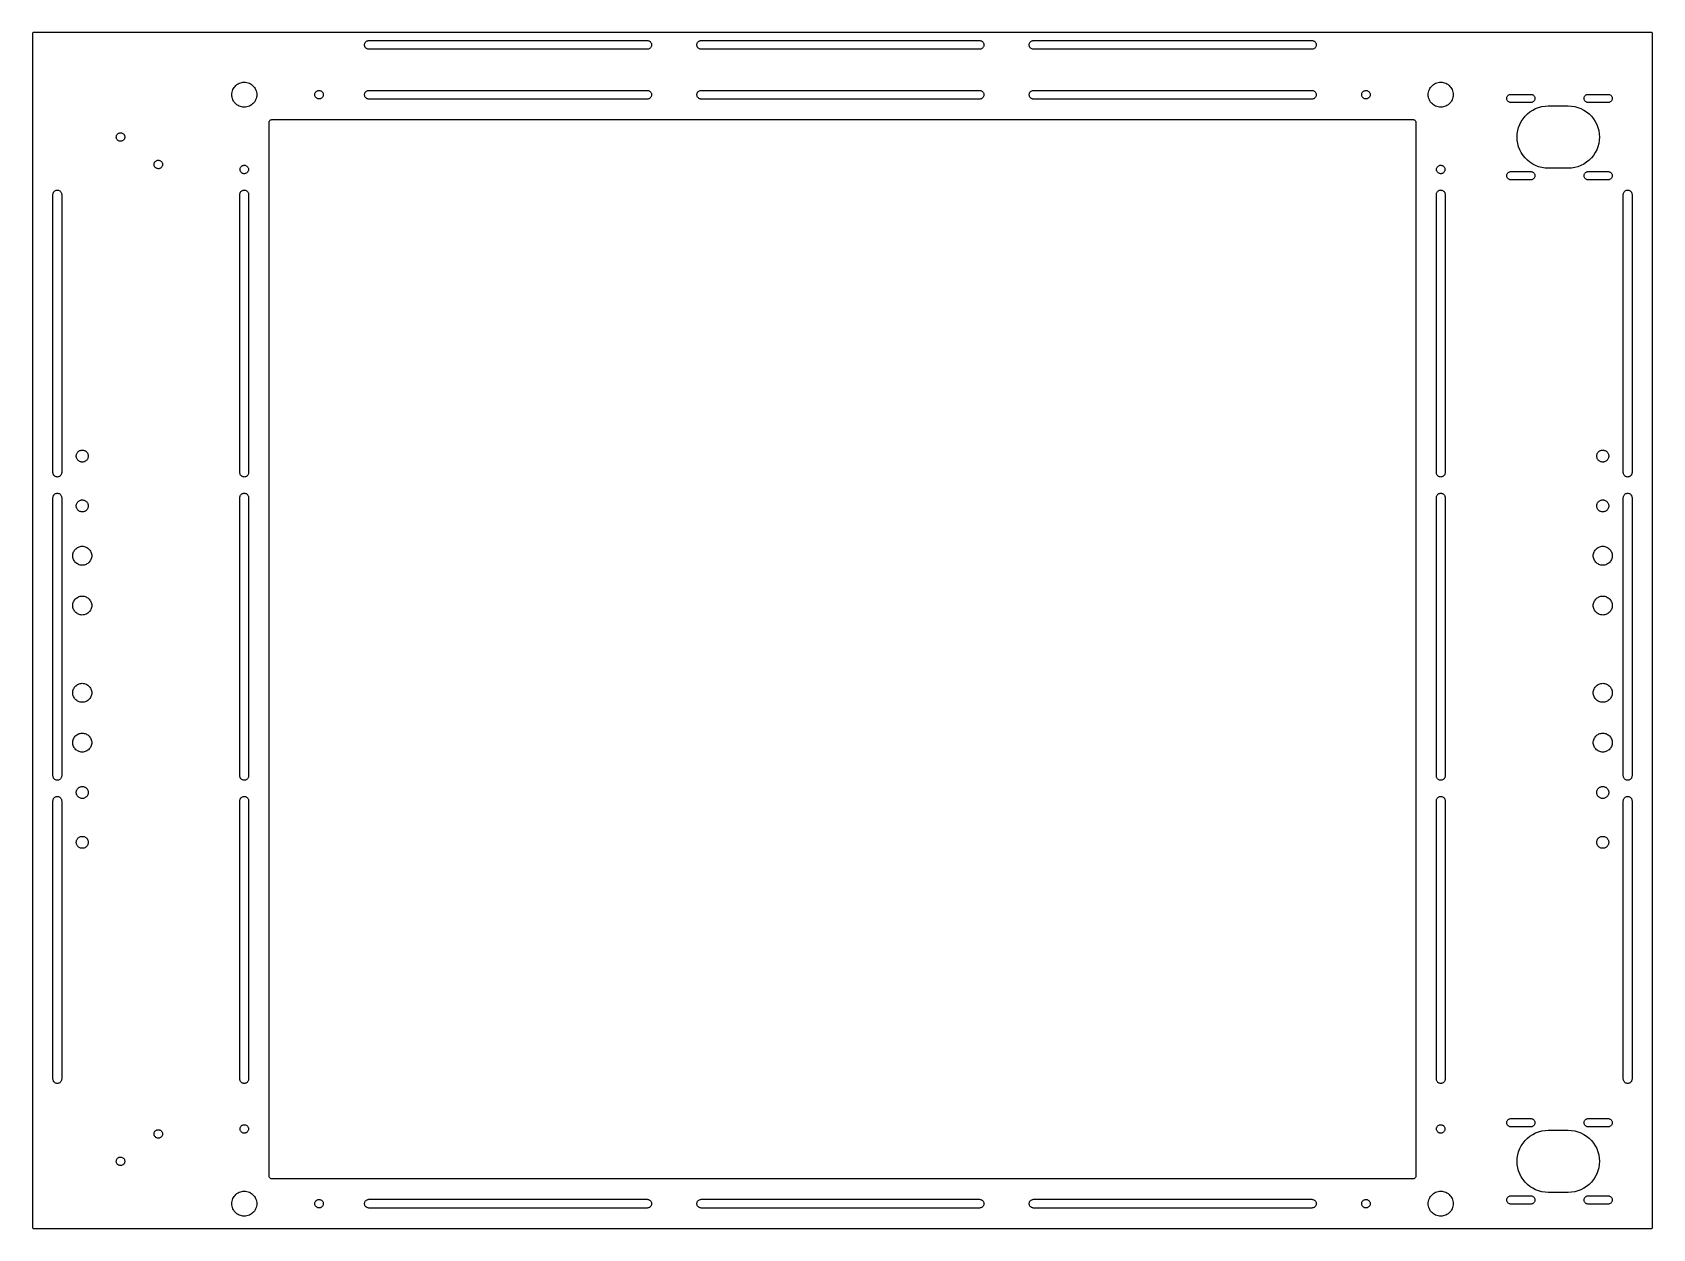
# Model space of a CAD drawing. Header units: metres. Extents: x -325 to 325, y -232 to 248.
import ezdxf

# ---------------------------------------------------------------- set-up
doc = ezdxf.new("R2010")
doc.units = ezdxf.units.M

msp = doc.modelspace()

# ---------------------------------------------------------------- linework, layer by layer
for p, q in [((-324.962, 247.191), (-325, 247)), ((-325, 247), (-325, -232)), ((-324.854, 247.354), (-324.962, 247.191)), ((-324.691, 247.462), (-324.854, 247.354)), ((-324.5, 247.5), (-324.691, 247.462)), ((324.5, 247.5), (-324.5, 247.5)), ((324.691, 247.462), (324.5, 247.5)), ((324.854, 247.354), (324.691, 247.462)), ((324.962, 247.191), (324.854, 247.354)), ((325, 247), (324.962, 247.191)), ((325, -232), (325, 247)), ((-191.75, 242.5), (-191.732, 242.749)), ((-191.732, 242.251), (-191.75, 242.5)), ((-191.732, 242.749), (-191.679, 242.993)), ((-191.679, 242.007), (-191.732, 242.251)), ((-191.679, 242.993), (-191.592, 243.227)), ((-191.592, 241.773), (-191.679, 242.007)), ((-191.592, 243.227), (-191.472, 243.446)), ((-191.472, 241.554), (-191.592, 241.773)), ((-191.472, 243.446), (-191.323, 243.646)), ((-191.323, 241.354), (-191.472, 241.554)), ((-191.323, 243.646), (-191.146, 243.823)), ((-191.146, 241.177), (-191.323, 241.354)), ((-191.146, 243.823), (-190.946, 243.972)), ((-190.946, 241.028), (-191.146, 241.177)), ((-190.946, 243.972), (-190.727, 244.092)), ((-190.727, 240.908), (-190.946, 241.028)), ((-190.727, 244.092), (-190.493, 244.179)), ((-190.493, 240.821), (-190.727, 240.908)), ((-190.493, 244.179), (-190.249, 244.232)), ((-190.249, 240.768), (-190.493, 240.821)), ((-190.249, 244.232), (-190, 244.25)), ((-190, 240.75), (-190.249, 240.768)), ((-190, 244.25), (-78.3333, 244.25)), ((-78.3333, 240.75), (-190, 240.75)), ((-78.3333, 244.25), (-78.0843, 244.232)), ((-78.0843, 240.768), (-78.3333, 240.75)), ((-78.0843, 244.232), (-77.8403, 244.179)), ((-77.8403, 240.821), (-78.0843, 240.768)), ((-77.8403, 244.179), (-77.6064, 244.092)), ((-77.6064, 240.908), (-77.8403, 240.821)), ((-77.6064, 244.092), (-77.3872, 243.972)), ((-77.3872, 241.028), (-77.6064, 240.908)), ((-77.3872, 243.972), (-77.1873, 243.823)), ((-77.1873, 241.177), (-77.3872, 241.028)), ((-77.1873, 243.823), (-77.0108, 243.646)), ((-77.0108, 241.354), (-77.1873, 241.177)), ((-77.0108, 243.646), (-76.8611, 243.446)), ((-76.8611, 241.554), (-77.0108, 241.354)), ((-76.8611, 243.446), (-76.7415, 243.227)), ((-76.7415, 241.773), (-76.8611, 241.554)), ((-76.7415, 243.227), (-76.6542, 242.993)), ((-76.6542, 242.007), (-76.7415, 241.773)), ((-76.6542, 242.993), (-76.6011, 242.749)), ((-76.6011, 242.251), (-76.6542, 242.007)), ((-76.6011, 242.749), (-76.5833, 242.5)), ((-76.5833, 242.5), (-76.6011, 242.251)), ((-58.4167, 242.5), (-58.3988, 242.749)), ((-58.3988, 242.251), (-58.4167, 242.5)), ((-58.3988, 242.749), (-58.3458, 242.993)), ((-58.3458, 242.007), (-58.3988, 242.251)), ((-58.3458, 242.993), (-58.2585, 243.227)), ((-58.2585, 241.773), (-58.3458, 242.007)), ((-58.2585, 243.227), (-58.1389, 243.446)), ((-58.1389, 241.554), (-58.2585, 241.773)), ((-58.1389, 243.446), (-57.9892, 243.646)), ((-57.9892, 241.354), (-58.1389, 241.554)), ((-57.9892, 243.646), (-57.8127, 243.823)), ((-57.8127, 241.177), (-57.9892, 241.354)), ((-57.8127, 243.823), (-57.6128, 243.972)), ((-57.6128, 241.028), (-57.8127, 241.177)), ((-57.6128, 243.972), (-57.3936, 244.092)), ((-57.3936, 240.908), (-57.6128, 241.028)), ((-57.3936, 244.092), (-57.1597, 244.179)), ((-57.1597, 240.821), (-57.3936, 240.908)), ((-57.1597, 244.179), (-56.9157, 244.232)), ((-56.9157, 240.768), (-57.1597, 240.821)), ((-56.9157, 244.232), (-56.6667, 244.25)), ((-56.6667, 240.75), (-56.9157, 240.768)), ((-56.6667, 244.25), (55, 244.25)), ((55, 240.75), (-56.6667, 240.75)), ((55, 244.25), (55.249, 244.232)), ((55.249, 240.768), (55, 240.75)), ((55.249, 244.232), (55.493, 244.179)), ((55.493, 240.821), (55.249, 240.768)), ((55.493, 244.179), (55.727, 244.092)), ((55.727, 240.908), (55.493, 240.821)), ((55.727, 244.092), (55.9461, 243.972)), ((55.9461, 241.028), (55.727, 240.908)), ((55.9461, 243.972), (56.146, 243.823)), ((56.146, 241.177), (55.9461, 241.028)), ((56.146, 243.823), (56.3226, 243.646)), ((56.3226, 241.354), (56.146, 241.177)), ((56.3226, 243.646), (56.4722, 243.446)), ((56.4722, 241.554), (56.3226, 241.354)), ((56.4722, 243.446), (56.5918, 243.227)), ((56.5918, 241.773), (56.4722, 241.554)), ((56.5918, 243.227), (56.6791, 242.993)), ((56.6791, 242.007), (56.5918, 241.773)), ((56.6791, 242.993), (56.7322, 242.749)), ((56.7322, 242.251), (56.6791, 242.007)), ((56.7322, 242.749), (56.75, 242.5)), ((56.75, 242.5), (56.7322, 242.251)), ((74.9167, 242.5), (74.9345, 242.749)), ((74.9345, 242.251), (74.9167, 242.5)), ((74.9345, 242.749), (74.9875, 242.993)), ((74.9875, 242.007), (74.9345, 242.251)), ((74.9875, 242.993), (75.0748, 243.227)), ((75.0748, 241.773), (74.9875, 242.007)), ((75.0748, 243.227), (75.1945, 243.446)), ((75.1945, 241.554), (75.0748, 241.773)), ((75.1945, 243.446), (75.3441, 243.646)), ((75.3441, 241.354), (75.1945, 241.554)), ((75.3441, 243.646), (75.5207, 243.823)), ((75.5207, 241.177), (75.3441, 241.354)), ((75.5207, 243.823), (75.7205, 243.972)), ((75.7205, 241.028), (75.5207, 241.177)), ((75.7205, 243.972), (75.9397, 244.092)), ((75.9397, 240.908), (75.7205, 241.028)), ((75.9397, 244.092), (76.1736, 244.179)), ((76.1736, 240.821), (75.9397, 240.908)), ((76.1736, 244.179), (76.4176, 244.232)), ((76.4176, 240.768), (76.1736, 240.821)), ((76.4176, 244.232), (76.6667, 244.25)), ((76.6667, 240.75), (76.4176, 240.768)), ((76.6667, 244.25), (188.333, 244.25)), ((188.333, 240.75), (76.6667, 240.75)), ((188.333, 244.25), (188.582, 244.232)), ((188.582, 240.768), (188.333, 240.75)), ((188.582, 244.232), (188.826, 244.179)), ((188.826, 240.821), (188.582, 240.768)), ((188.826, 244.179), (189.06, 244.092)), ((189.06, 240.908), (188.826, 240.821)), ((189.06, 244.092), (189.279, 243.972)), ((189.279, 241.028), (189.06, 240.908)), ((189.279, 243.972), (189.479, 243.823)), ((189.479, 241.177), (189.279, 241.028)), ((189.479, 243.823), (189.656, 243.646)), ((189.656, 241.354), (189.479, 241.177)), ((189.656, 243.646), (189.806, 243.446)), ((189.806, 241.554), (189.656, 241.354)), ((189.806, 243.446), (189.925, 243.227)), ((189.925, 241.773), (189.806, 241.554)), ((189.925, 243.227), (190.012, 242.993)), ((190.012, 242.007), (189.925, 241.773)), ((190.012, 242.993), (190.066, 242.749)), ((190.066, 242.251), (190.012, 242.007)), ((190.066, 242.749), (190.083, 242.5)), ((190.083, 242.5), (190.066, 242.251)), ((-240.523, 227.473), (-240, 227.5)), ((-240, 227.5), (-239.477, 227.473)), ((239.477, 227.473), (240, 227.5)), ((240, 227.5), (240.523, 227.473)), ((-245, 222.5), (-244.973, 223.023)), ((-244.973, 221.977), (-245, 222.5)), ((-244.973, 223.023), (-244.891, 223.54)), ((-244.891, 221.46), (-244.973, 221.977)), ((-244.891, 223.54), (-244.755, 224.045)), ((-244.755, 220.955), (-244.891, 221.46)), ((-244.755, 224.045), (-244.568, 224.534)), ((-244.568, 224.534), (-244.33, 225)), ((-244.33, 225), (-244.045, 225.439)), ((-244.045, 225.439), (-243.716, 225.846)), ((-243.716, 225.846), (-243.346, 226.216)), ((-243.346, 226.216), (-242.939, 226.545)), ((-242.939, 226.545), (-242.5, 226.83)), ((-242.5, 226.83), (-242.034, 227.068)), ((-242.034, 227.068), (-241.545, 227.255)), ((-241.545, 227.255), (-241.04, 227.391)), ((-241.04, 227.391), (-240.523, 227.473)), ((-239.477, 227.473), (-238.96, 227.391)), ((-238.96, 227.391), (-238.455, 227.255)), ((-238.455, 227.255), (-237.966, 227.068)), ((-237.966, 227.068), (-237.5, 226.83)), ((-237.5, 226.83), (-237.061, 226.545)), ((-237.061, 226.545), (-236.654, 226.216)), ((-236.654, 226.216), (-236.284, 225.846)), ((-236.284, 225.846), (-235.955, 225.439)), ((-235.955, 225.439), (-235.67, 225)), ((-235.67, 225), (-235.432, 224.534)), ((-235.432, 224.534), (-235.245, 224.045)), ((-235.245, 224.045), (-235.109, 223.54)), ((-235.109, 221.46), (-235.245, 220.955)), ((-235.109, 223.54), (-235.027, 223.023)), ((-235.027, 221.977), (-235.109, 221.46)), ((-235.027, 223.023), (-235, 222.5)), ((-235, 222.5), (-235.027, 221.977)), ((-211.7, 222.5), (-211.682, 222.748)), ((-211.682, 222.252), (-211.7, 222.5)), ((-211.682, 222.748), (-211.628, 222.99)), ((-211.628, 222.01), (-211.682, 222.252)), ((-211.628, 222.99), (-211.539, 223.222)), ((-211.539, 221.778), (-211.628, 222.01)), ((-211.539, 223.222), (-211.418, 223.438)), ((-211.418, 221.562), (-211.539, 221.778)), ((-211.418, 223.438), (-211.266, 223.634)), ((-211.266, 221.366), (-211.418, 221.562)), ((-211.266, 223.634), (-211.087, 223.807)), ((-211.087, 221.193), (-211.266, 221.366)), ((-211.087, 223.807), (-210.886, 223.951)), ((-210.886, 221.049), (-211.087, 221.193)), ((-210.886, 223.951), (-210.665, 224.065)), ((-210.665, 220.935), (-210.886, 221.049)), ((-210.665, 224.065), (-210.43, 224.145)), ((-210.43, 224.145), (-210.186, 224.19)), ((-210.186, 224.19), (-209.938, 224.199)), ((-209.938, 224.199), (-209.691, 224.172)), ((-209.691, 224.172), (-209.451, 224.109)), ((-209.451, 224.109), (-209.223, 224.012)), ((-209.223, 224.012), (-209.011, 223.883)), ((-209.011, 221.117), (-209.223, 220.988)), ((-209.011, 223.883), (-208.82, 223.724)), ((-208.82, 221.276), (-209.011, 221.117)), ((-208.82, 223.724), (-208.654, 223.539)), ((-208.654, 221.461), (-208.82, 221.276)), ((-208.654, 223.539), (-208.518, 223.332)), ((-208.518, 221.668), (-208.654, 221.461)), ((-208.518, 223.332), (-208.412, 223.107)), ((-208.412, 221.893), (-208.518, 221.668)), ((-208.412, 223.107), (-208.341, 222.87)), ((-208.341, 222.13), (-208.412, 221.893)), ((-208.341, 222.87), (-208.305, 222.624)), ((-208.305, 222.376), (-208.341, 222.13)), ((-208.305, 222.624), (-208.305, 222.376)), ((-191.75, 222.5), (-191.732, 222.749)), ((-191.732, 222.251), (-191.75, 222.5)), ((-191.732, 222.749), (-191.679, 222.993)), ((-191.679, 222.007), (-191.732, 222.251)), ((-191.679, 222.993), (-191.592, 223.227)), ((-191.592, 221.773), (-191.679, 222.007)), ((-191.592, 223.227), (-191.472, 223.446)), ((-191.472, 221.554), (-191.592, 221.773)), ((-191.472, 223.446), (-191.323, 223.646)), ((-191.323, 221.354), (-191.472, 221.554)), ((-191.323, 223.646), (-191.146, 223.823)), ((-191.146, 221.177), (-191.323, 221.354)), ((-191.146, 223.823), (-190.946, 223.972)), ((-190.946, 221.028), (-191.146, 221.177)), ((-190.946, 223.972), (-190.727, 224.092)), ((-190.727, 220.908), (-190.946, 221.028)), ((-190.727, 224.092), (-190.493, 224.179)), ((-190.493, 224.179), (-190.249, 224.232)), ((-190.249, 224.232), (-190, 224.25)), ((-190, 224.25), (-78.3333, 224.25)), ((-78.3333, 224.25), (-78.0843, 224.232)), ((-78.0843, 224.232), (-77.8403, 224.179)), ((-77.8403, 224.179), (-77.6064, 224.092)), ((-77.6064, 224.092), (-77.3872, 223.972)), ((-77.3872, 221.028), (-77.6064, 220.908)), ((-77.3872, 223.972), (-77.1873, 223.823)), ((-77.1873, 221.177), (-77.3872, 221.028)), ((-77.1873, 223.823), (-77.0108, 223.646)), ((-77.0108, 221.354), (-77.1873, 221.177)), ((-77.0108, 223.646), (-76.8611, 223.446)), ((-76.8611, 221.554), (-77.0108, 221.354)), ((-76.8611, 223.446), (-76.7415, 223.227)), ((-76.7415, 221.773), (-76.8611, 221.554)), ((-76.7415, 223.227), (-76.6542, 222.993)), ((-76.6542, 222.007), (-76.7415, 221.773)), ((-76.6542, 222.993), (-76.6011, 222.749)), ((-76.6011, 222.251), (-76.6542, 222.007)), ((-76.6011, 222.749), (-76.5833, 222.5)), ((-76.5833, 222.5), (-76.6011, 222.251)), ((-58.4167, 222.5), (-58.3988, 222.749)), ((-58.3988, 222.251), (-58.4167, 222.5)), ((-58.3988, 222.749), (-58.3458, 222.993)), ((-58.3458, 222.007), (-58.3988, 222.251)), ((-58.3458, 222.993), (-58.2585, 223.227)), ((-58.2585, 221.773), (-58.3458, 222.007)), ((-58.2585, 223.227), (-58.1389, 223.446)), ((-58.1389, 221.554), (-58.2585, 221.773)), ((-58.1389, 223.446), (-57.9892, 223.646)), ((-57.9892, 221.354), (-58.1389, 221.554)), ((-57.9892, 223.646), (-57.8127, 223.823)), ((-57.8127, 221.177), (-57.9892, 221.354)), ((-57.8127, 223.823), (-57.6128, 223.972)), ((-57.6128, 221.028), (-57.8127, 221.177)), ((-57.6128, 223.972), (-57.3936, 224.092)), ((-57.3936, 220.908), (-57.6128, 221.028)), ((-57.3936, 224.092), (-57.1597, 224.179)), ((-57.1597, 224.179), (-56.9157, 224.232)), ((-56.9157, 224.232), (-56.6667, 224.25)), ((-56.6667, 224.25), (55, 224.25)), ((55, 224.25), (55.249, 224.232)), ((55.249, 224.232), (55.493, 224.179)), ((55.493, 224.179), (55.727, 224.092)), ((55.727, 224.092), (55.9461, 223.972)), ((55.9461, 221.028), (55.727, 220.908)), ((55.9461, 223.972), (56.146, 223.823)), ((56.146, 221.177), (55.9461, 221.028)), ((56.146, 223.823), (56.3226, 223.646)), ((56.3226, 221.354), (56.146, 221.177)), ((56.3226, 223.646), (56.4722, 223.446)), ((56.4722, 221.554), (56.3226, 221.354)), ((56.4722, 223.446), (56.5918, 223.227)), ((56.5918, 221.773), (56.4722, 221.554)), ((56.5918, 223.227), (56.6791, 222.993)), ((56.6791, 222.007), (56.5918, 221.773)), ((56.6791, 222.993), (56.7322, 222.749)), ((56.7322, 222.251), (56.6791, 222.007)), ((56.7322, 222.749), (56.75, 222.5)), ((56.75, 222.5), (56.7322, 222.251)), ((74.9167, 222.5), (74.9345, 222.749)), ((74.9345, 222.251), (74.9167, 222.5)), ((74.9345, 222.749), (74.9875, 222.993)), ((74.9875, 222.007), (74.9345, 222.251)), ((74.9875, 222.993), (75.0748, 223.227)), ((75.0748, 221.773), (74.9875, 222.007)), ((75.0748, 223.227), (75.1945, 223.446)), ((75.1945, 221.554), (75.0748, 221.773)), ((75.1945, 223.446), (75.3441, 223.646)), ((75.3441, 221.354), (75.1945, 221.554)), ((75.3441, 223.646), (75.5207, 223.823)), ((75.5207, 221.177), (75.3441, 221.354)), ((75.5207, 223.823), (75.7205, 223.972)), ((75.7205, 221.028), (75.5207, 221.177)), ((75.7205, 223.972), (75.9397, 224.092)), ((75.9397, 220.908), (75.7205, 221.028)), ((75.9397, 224.092), (76.1736, 224.179)), ((76.1736, 224.179), (76.4176, 224.232)), ((76.4176, 224.232), (76.6667, 224.25)), ((76.6667, 224.25), (188.333, 224.25)), ((188.333, 224.25), (188.582, 224.232)), ((188.582, 224.232), (188.826, 224.179)), ((188.826, 224.179), (189.06, 224.092)), ((189.06, 224.092), (189.279, 223.972)), ((189.279, 221.028), (189.06, 220.908)), ((189.279, 223.972), (189.479, 223.823)), ((189.479, 221.177), (189.279, 221.028)), ((189.479, 223.823), (189.656, 223.646)), ((189.656, 221.354), (189.479, 221.177)), ((189.656, 223.646), (189.806, 223.446)), ((189.806, 221.554), (189.656, 221.354)), ((189.806, 223.446), (189.925, 223.227)), ((189.925, 221.773), (189.806, 221.554)), ((189.925, 223.227), (190.012, 222.993)), ((190.012, 222.007), (189.925, 221.773)), ((190.012, 222.993), (190.066, 222.749)), ((190.066, 222.251), (190.012, 222.007)), ((190.066, 222.749), (190.083, 222.5)), ((190.083, 222.5), (190.066, 222.251)), ((208.305, 222.624), (208.341, 222.87)), ((208.305, 222.376), (208.305, 222.624)), ((208.341, 222.13), (208.305, 222.376)), ((208.341, 222.87), (208.412, 223.107)), ((208.412, 221.893), (208.341, 222.13)), ((208.412, 223.107), (208.518, 223.332)), ((208.518, 221.668), (208.412, 221.893)), ((208.518, 223.332), (208.654, 223.539)), ((208.654, 221.461), (208.518, 221.668)), ((208.654, 223.539), (208.82, 223.724)), ((208.82, 221.276), (208.654, 221.461)), ((208.82, 223.724), (209.011, 223.883)), ((209.011, 221.117), (208.82, 221.276)), ((209.011, 223.883), (209.223, 224.012)), ((209.223, 220.988), (209.011, 221.117)), ((209.223, 224.012), (209.451, 224.109)), ((209.451, 224.109), (209.691, 224.172)), ((209.691, 224.172), (209.938, 224.199)), ((209.938, 224.199), (210.186, 224.19)), ((210.186, 224.19), (210.43, 224.145)), ((210.43, 224.145), (210.665, 224.065)), ((210.665, 224.065), (210.886, 223.951)), ((210.886, 221.049), (210.665, 220.935)), ((210.886, 223.951), (211.087, 223.807)), ((211.087, 221.193), (210.886, 221.049)), ((211.087, 223.807), (211.266, 223.634)), ((211.266, 221.366), (211.087, 221.193)), ((211.266, 223.634), (211.418, 223.438)), ((211.418, 221.562), (211.266, 221.366)), ((211.418, 223.438), (211.539, 223.222)), ((211.539, 221.778), (211.418, 221.562)), ((211.539, 223.222), (211.628, 222.99)), ((211.628, 222.01), (211.539, 221.778)), ((211.628, 222.99), (211.682, 222.748)), ((211.682, 222.252), (211.628, 222.01)), ((211.682, 222.748), (211.7, 222.5)), ((211.7, 222.5), (211.682, 222.252)), ((235, 222.5), (235.027, 223.023)), ((235.027, 221.977), (235, 222.5)), ((235.027, 223.023), (235.109, 223.54)), ((235.109, 221.46), (235.027, 221.977)), ((235.109, 223.54), (235.245, 224.045)), ((235.245, 220.955), (235.109, 221.46)), ((235.245, 224.045), (235.432, 224.534)), ((235.432, 224.534), (235.67, 225)), ((235.67, 225), (235.955, 225.439)), ((235.955, 225.439), (236.284, 225.846)), ((236.284, 225.846), (236.654, 226.216)), ((236.654, 226.216), (237.061, 226.545)), ((237.061, 226.545), (237.5, 226.83)), ((237.5, 226.83), (237.966, 227.068)), ((237.966, 227.068), (238.455, 227.255)), ((238.455, 227.255), (238.96, 227.391)), ((238.96, 227.391), (239.477, 227.473)), ((240.523, 227.473), (241.04, 227.391)), ((241.04, 227.391), (241.545, 227.255)), ((241.545, 227.255), (242.034, 227.068)), ((242.034, 227.068), (242.5, 226.83)), ((242.5, 226.83), (242.939, 226.545)), ((242.939, 226.545), (243.346, 226.216)), ((243.346, 226.216), (243.716, 225.846)), ((243.716, 225.846), (244.045, 225.439)), ((244.045, 225.439), (244.33, 225)), ((244.33, 225), (244.568, 224.534)), ((244.568, 224.534), (244.755, 224.045)), ((244.755, 224.045), (244.891, 223.54)), ((244.891, 221.46), (244.755, 220.955)), ((244.891, 223.54), (244.973, 223.023)), ((244.973, 221.977), (244.891, 221.46)), ((244.973, 223.023), (245, 222.5)), ((245, 222.5), (244.973, 221.977)), ((266.5, 221), (266.518, 221.246)), ((266.518, 220.754), (266.5, 221)), ((266.518, 221.246), (266.573, 221.486)), ((266.573, 221.486), (266.663, 221.716)), ((266.663, 221.716), (266.787, 221.929)), ((266.787, 221.929), (266.94, 222.122)), ((266.94, 222.122), (267.121, 222.29)), ((267.121, 222.29), (267.325, 222.429)), ((267.325, 222.429), (267.547, 222.536)), ((267.547, 222.536), (267.783, 222.609)), ((267.783, 222.609), (268.027, 222.645)), ((268.027, 222.645), (276.273, 222.645)), ((276.273, 222.645), (276.517, 222.609)), ((276.517, 222.609), (276.753, 222.536)), ((276.753, 222.536), (276.975, 222.429)), ((276.975, 222.429), (277.179, 222.29)), ((277.179, 222.29), (277.36, 222.122)), ((277.36, 222.122), (277.513, 221.929)), ((277.513, 221.929), (277.637, 221.716)), ((277.637, 221.716), (277.727, 221.486)), ((277.727, 221.486), (277.782, 221.246)), ((277.782, 221.246), (277.8, 221)), ((277.8, 221), (277.782, 220.754)), ((297.5, 221), (297.518, 221.246)), ((297.518, 220.754), (297.5, 221)), ((297.518, 221.246), (297.573, 221.486)), ((297.573, 221.486), (297.663, 221.716)), ((297.663, 221.716), (297.787, 221.929)), ((297.787, 221.929), (297.94, 222.122)), ((297.94, 222.122), (298.121, 222.29)), ((298.121, 222.29), (298.325, 222.429)), ((298.325, 222.429), (298.547, 222.536)), ((298.547, 222.536), (298.783, 222.609)), ((298.783, 222.609), (299.027, 222.645)), ((299.027, 222.645), (307.273, 222.645)), ((307.273, 222.645), (307.517, 222.609)), ((307.517, 222.609), (307.753, 222.536)), ((307.753, 222.536), (307.975, 222.429)), ((307.975, 222.429), (308.179, 222.29)), ((308.179, 222.29), (308.36, 222.122)), ((308.36, 222.122), (308.513, 221.929)), ((308.513, 221.929), (308.637, 221.716)), ((308.637, 221.716), (308.727, 221.486)), ((308.727, 221.486), (308.782, 221.246)), ((308.782, 221.246), (308.8, 221)), ((308.8, 221), (308.782, 220.754)), ((-244.568, 220.466), (-244.755, 220.955)), ((-244.33, 220), (-244.568, 220.466)), ((-244.045, 219.561), (-244.33, 220)), ((-243.716, 219.154), (-244.045, 219.561)), ((-243.346, 218.784), (-243.716, 219.154)), ((-242.939, 218.455), (-243.346, 218.784)), ((-242.5, 218.17), (-242.939, 218.455)), ((-242.034, 217.932), (-242.5, 218.17)), ((-241.545, 217.745), (-242.034, 217.932)), ((-241.04, 217.609), (-241.545, 217.745)), ((-240.523, 217.527), (-241.04, 217.609)), ((-240, 217.5), (-240.523, 217.527)), ((-239.477, 217.527), (-240, 217.5)), ((-238.96, 217.609), (-239.477, 217.527)), ((-238.455, 217.745), (-238.96, 217.609)), ((-237.966, 217.932), (-238.455, 217.745)), ((-237.5, 218.17), (-237.966, 217.932)), ((-237.061, 218.455), (-237.5, 218.17)), ((-236.654, 218.784), (-237.061, 218.455)), ((-236.284, 219.154), (-236.654, 218.784)), ((-235.955, 219.561), (-236.284, 219.154)), ((-235.67, 220), (-235.955, 219.561)), ((-235.432, 220.466), (-235.67, 220)), ((-235.245, 220.955), (-235.432, 220.466)), ((-210.43, 220.855), (-210.665, 220.935)), ((-210.186, 220.81), (-210.43, 220.855)), ((-209.938, 220.801), (-210.186, 220.81)), ((-209.691, 220.828), (-209.938, 220.801)), ((-209.451, 220.891), (-209.691, 220.828)), ((-209.223, 220.988), (-209.451, 220.891)), ((-190.493, 220.821), (-190.727, 220.908)), ((-190.249, 220.768), (-190.493, 220.821)), ((-190, 220.75), (-190.249, 220.768)), ((-78.3333, 220.75), (-190, 220.75)), ((-78.0843, 220.768), (-78.3333, 220.75)), ((-77.8403, 220.821), (-78.0843, 220.768)), ((-77.6064, 220.908), (-77.8403, 220.821)), ((-57.1597, 220.821), (-57.3936, 220.908)), ((-56.9157, 220.768), (-57.1597, 220.821)), ((-56.6667, 220.75), (-56.9157, 220.768)), ((55, 220.75), (-56.6667, 220.75)), ((55.249, 220.768), (55, 220.75)), ((55.493, 220.821), (55.249, 220.768)), ((55.727, 220.908), (55.493, 220.821)), ((76.1736, 220.821), (75.9397, 220.908)), ((76.4176, 220.768), (76.1736, 220.821)), ((76.6667, 220.75), (76.4176, 220.768)), ((188.333, 220.75), (76.6667, 220.75)), ((188.582, 220.768), (188.333, 220.75)), ((188.826, 220.821), (188.582, 220.768)), ((189.06, 220.908), (188.826, 220.821)), ((209.451, 220.891), (209.223, 220.988)), ((209.691, 220.828), (209.451, 220.891)), ((209.938, 220.801), (209.691, 220.828)), ((210.186, 220.81), (209.938, 220.801)), ((210.43, 220.855), (210.186, 220.81)), ((210.665, 220.935), (210.43, 220.855)), ((235.432, 220.466), (235.245, 220.955)), ((235.67, 220), (235.432, 220.466)), ((235.955, 219.561), (235.67, 220)), ((236.284, 219.154), (235.955, 219.561)), ((236.654, 218.784), (236.284, 219.154)), ((237.061, 218.455), (236.654, 218.784)), ((237.5, 218.17), (237.061, 218.455)), ((237.966, 217.932), (237.5, 218.17)), ((238.455, 217.745), (237.966, 217.932)), ((238.96, 217.609), (238.455, 217.745)), ((239.477, 217.527), (238.96, 217.609)), ((240, 217.5), (239.477, 217.527)), ((240.523, 217.527), (240, 217.5)), ((241.04, 217.609), (240.523, 217.527)), ((241.545, 217.745), (241.04, 217.609)), ((242.034, 217.932), (241.545, 217.745)), ((242.5, 218.17), (242.034, 217.932)), ((242.939, 218.455), (242.5, 218.17)), ((243.346, 218.784), (242.939, 218.455)), ((243.716, 219.154), (243.346, 218.784)), ((244.045, 219.561), (243.716, 219.154)), ((244.33, 220), (244.045, 219.561)), ((244.568, 220.466), (244.33, 220)), ((244.755, 220.955), (244.568, 220.466)), ((266.573, 220.514), (266.518, 220.754)), ((266.663, 220.284), (266.573, 220.514)), ((266.787, 220.071), (266.663, 220.284)), ((266.94, 219.878), (266.787, 220.071)), ((267.121, 219.71), (266.94, 219.878)), ((267.325, 219.571), (267.121, 219.71)), ((267.547, 219.464), (267.325, 219.571)), ((267.783, 219.391), (267.547, 219.464)), ((268.027, 219.355), (267.783, 219.391)), ((276.273, 219.355), (268.027, 219.355)), ((273.861, 213.864), (274.786, 214.789)), ((274.786, 214.789), (275.803, 215.613)), ((275.803, 215.613), (276.9, 216.325)), ((276.517, 219.391), (276.273, 219.355)), ((276.753, 219.464), (276.517, 219.391)), ((276.975, 219.571), (276.753, 219.464)), ((276.9, 216.325), (278.066, 216.919)), ((277.179, 219.71), (276.975, 219.571)), ((277.36, 219.878), (277.179, 219.71)), ((277.513, 220.071), (277.36, 219.878)), ((277.637, 220.284), (277.513, 220.071)), ((277.727, 220.514), (277.637, 220.284)), ((277.782, 220.754), (277.727, 220.514)), ((278.066, 216.919), (279.287, 217.388)), ((279.287, 217.388), (280.551, 217.727)), ((280.551, 217.727), (281.843, 217.932)), ((281.843, 217.932), (283.15, 218)), ((283.15, 218), (291.15, 218)), ((291.15, 218), (292.457, 217.932)), ((292.457, 217.932), (293.749, 217.727)), ((293.749, 217.727), (295.013, 217.388)), ((295.013, 217.388), (296.234, 216.919)), ((296.234, 216.919), (297.4, 216.325)), ((297.4, 216.325), (298.497, 215.613)), ((297.573, 220.514), (297.518, 220.754)), ((297.663, 220.284), (297.573, 220.514)), ((297.787, 220.071), (297.663, 220.284)), ((297.94, 219.878), (297.787, 220.071)), ((298.121, 219.71), (297.94, 219.878)), ((298.325, 219.571), (298.121, 219.71)), ((298.547, 219.464), (298.325, 219.571)), ((298.497, 215.613), (299.514, 214.789)), ((298.783, 219.391), (298.547, 219.464)), ((299.027, 219.355), (298.783, 219.391)), ((307.273, 219.355), (299.027, 219.355)), ((299.514, 214.789), (300.439, 213.864)), ((307.517, 219.391), (307.273, 219.355)), ((307.753, 219.464), (307.517, 219.391)), ((307.975, 219.571), (307.753, 219.464)), ((308.179, 219.71), (307.975, 219.571)), ((308.36, 219.878), (308.179, 219.71)), ((308.513, 220.071), (308.36, 219.878)), ((308.637, 220.284), (308.513, 220.071)), ((308.727, 220.514), (308.637, 220.284)), ((308.782, 220.754), (308.727, 220.514)), ((-230, 211.5), (-229.975, 211.723)), ((-230, -211.5), (-230, 211.5)), ((-229.975, 211.723), (-229.901, 211.934)), ((-229.901, 211.934), (-229.782, 212.123)), ((-229.782, 212.123), (-229.623, 212.282)), ((-229.623, 212.282), (-229.434, 212.401)), ((-229.434, 212.401), (-229.223, 212.475)), ((-229.223, 212.475), (-229, 212.5)), ((-229, 212.5), (229, 212.5)), ((229, 212.5), (229.223, 212.475)), ((229.223, 212.475), (229.434, 212.401)), ((229.434, 212.401), (229.623, 212.282)), ((229.623, 212.282), (229.782, 212.123)), ((229.782, 212.123), (229.901, 211.934)), ((229.901, 211.934), (229.975, 211.723)), ((229.975, 211.723), (230, 211.5)), ((230, 211.5), (230, -211.5)), ((270.718, 206.807), (270.923, 208.099)), ((270.923, 208.099), (271.262, 209.363)), ((271.262, 209.363), (271.731, 210.584)), ((271.731, 210.584), (272.325, 211.75)), ((272.325, 211.75), (273.037, 212.847)), ((273.037, 212.847), (273.861, 213.864)), ((300.439, 213.864), (301.263, 212.847)), ((301.263, 212.847), (301.975, 211.75)), ((301.975, 211.75), (302.569, 210.584)), ((302.569, 210.584), (303.038, 209.363)), ((303.038, 209.363), (303.377, 208.099)), ((303.377, 208.099), (303.582, 206.807)), ((-291.345, 205.624), (-291.309, 205.87)), ((-291.345, 205.376), (-291.345, 205.624)), ((-291.309, 205.13), (-291.345, 205.376)), ((-291.309, 205.87), (-291.238, 206.107)), ((-291.238, 204.893), (-291.309, 205.13)), ((-291.238, 206.107), (-291.132, 206.332)), ((-291.132, 204.668), (-291.238, 204.893)), ((-291.132, 206.332), (-290.996, 206.539)), ((-290.996, 204.461), (-291.132, 204.668)), ((-290.996, 206.539), (-290.83, 206.724)), ((-290.83, 204.276), (-290.996, 204.461)), ((-290.83, 206.724), (-290.639, 206.883)), ((-290.639, 204.117), (-290.83, 204.276)), ((-290.639, 206.883), (-290.427, 207.012)), ((-290.427, 203.988), (-290.639, 204.117)), ((-290.427, 207.012), (-290.199, 207.109)), ((-290.199, 203.891), (-290.427, 203.988)), ((-290.199, 207.109), (-289.959, 207.172)), ((-289.959, 203.828), (-290.199, 203.891)), ((-289.959, 207.172), (-289.712, 207.199)), ((-289.712, 203.801), (-289.959, 203.828)), ((-289.712, 207.199), (-289.464, 207.19)), ((-289.464, 203.81), (-289.712, 203.801)), ((-289.464, 207.19), (-289.22, 207.145)), ((-289.22, 203.855), (-289.464, 203.81)), ((-289.22, 207.145), (-288.985, 207.065)), ((-288.985, 203.935), (-289.22, 203.855)), ((-288.985, 207.065), (-288.764, 206.951)), ((-288.764, 204.049), (-288.985, 203.935)), ((-288.764, 206.951), (-288.563, 206.807)), ((-288.563, 204.193), (-288.764, 204.049)), ((-288.563, 206.807), (-288.384, 206.634)), ((-288.384, 204.366), (-288.563, 204.193)), ((-288.384, 206.634), (-288.232, 206.438)), ((-288.232, 204.562), (-288.384, 204.366)), ((-288.232, 206.438), (-288.111, 206.222)), ((-288.111, 204.778), (-288.232, 204.562)), ((-288.111, 206.222), (-288.022, 205.99)), ((-288.022, 205.01), (-288.111, 204.778)), ((-288.022, 205.99), (-287.968, 205.748)), ((-287.968, 205.252), (-288.022, 205.01)), ((-287.968, 205.748), (-287.95, 205.5)), ((-287.95, 205.5), (-287.968, 205.252)), ((270.65, 205.5), (270.718, 206.807)), ((270.718, 204.193), (270.65, 205.5)), ((270.923, 202.901), (270.718, 204.193)), ((271.262, 201.637), (270.923, 202.901)), ((271.731, 200.416), (271.262, 201.637)), ((303.038, 201.637), (302.569, 200.416)), ((303.377, 202.901), (303.038, 201.637)), ((303.582, 204.193), (303.377, 202.901)), ((303.582, 206.807), (303.65, 205.5)), ((303.65, 205.5), (303.582, 204.193)), ((-276.159, 194.87), (-276.088, 195.107)), ((-276.088, 195.107), (-275.982, 195.332)), ((-275.982, 195.332), (-275.846, 195.539)), ((-275.846, 195.539), (-275.68, 195.724)), ((-275.68, 195.724), (-275.489, 195.883)), ((-275.489, 195.883), (-275.277, 196.012)), ((-275.277, 196.012), (-275.049, 196.109)), ((-275.049, 196.109), (-274.809, 196.172)), ((-274.809, 196.172), (-274.562, 196.199)), ((-274.562, 196.199), (-274.314, 196.19)), ((-274.314, 196.19), (-274.07, 196.145)), ((-274.07, 196.145), (-273.835, 196.065)), ((-273.835, 196.065), (-273.614, 195.951)), ((-273.614, 195.951), (-273.413, 195.807)), ((-273.413, 195.807), (-273.234, 195.634)), ((-273.234, 195.634), (-273.082, 195.438)), ((-273.082, 195.438), (-272.961, 195.222)), ((-272.961, 195.222), (-272.872, 194.99)), ((272.325, 199.25), (271.731, 200.416)), ((273.037, 198.153), (272.325, 199.25)), ((273.861, 197.136), (273.037, 198.153)), ((274.786, 196.211), (273.861, 197.136)), ((275.803, 195.387), (274.786, 196.211)), ((276.9, 194.675), (275.803, 195.387)), ((298.497, 195.387), (297.4, 194.675)), ((299.514, 196.211), (298.497, 195.387)), ((300.439, 197.136), (299.514, 196.211)), ((301.263, 198.153), (300.439, 197.136)), ((301.975, 199.25), (301.263, 198.153)), ((302.569, 200.416), (301.975, 199.25)), ((-276.195, 194.624), (-276.159, 194.87)), ((-276.195, 194.376), (-276.195, 194.624)), ((-276.159, 194.13), (-276.195, 194.376)), ((-276.088, 193.893), (-276.159, 194.13)), ((-275.982, 193.668), (-276.088, 193.893)), ((-275.846, 193.461), (-275.982, 193.668)), ((-275.68, 193.276), (-275.846, 193.461)), ((-275.489, 193.117), (-275.68, 193.276)), ((-275.277, 192.988), (-275.489, 193.117)), ((-275.049, 192.891), (-275.277, 192.988)), ((-274.809, 192.828), (-275.049, 192.891)), ((-274.562, 192.801), (-274.809, 192.828)), ((-274.314, 192.81), (-274.562, 192.801)), ((-274.07, 192.855), (-274.314, 192.81)), ((-273.835, 192.935), (-274.07, 192.855)), ((-273.614, 193.049), (-273.835, 192.935)), ((-273.413, 193.193), (-273.614, 193.049)), ((-273.234, 193.366), (-273.413, 193.193)), ((-273.082, 193.562), (-273.234, 193.366)), ((-272.961, 193.778), (-273.082, 193.562)), ((-272.872, 194.01), (-272.961, 193.778)), ((-272.872, 194.99), (-272.818, 194.748)), ((-272.818, 194.252), (-272.872, 194.01)), ((-272.818, 194.748), (-272.8, 194.5)), ((-272.8, 194.5), (-272.818, 194.252)), ((-241.7, 192.5), (-241.682, 192.748)), ((-241.682, 192.252), (-241.7, 192.5)), ((-241.682, 192.748), (-241.628, 192.99)), ((-241.628, 192.01), (-241.682, 192.252)), ((-241.628, 192.99), (-241.539, 193.222)), ((-241.539, 191.778), (-241.628, 192.01)), ((-241.539, 193.222), (-241.418, 193.438)), ((-241.418, 191.562), (-241.539, 191.778)), ((-241.418, 193.438), (-241.266, 193.634)), ((-241.266, 191.366), (-241.418, 191.562)), ((-241.266, 193.634), (-241.087, 193.807)), ((-241.087, 191.193), (-241.266, 191.366)), ((-241.087, 193.807), (-240.886, 193.951)), ((-240.886, 191.049), (-241.087, 191.193)), ((-240.886, 193.951), (-240.665, 194.065)), ((-240.665, 190.935), (-240.886, 191.049)), ((-240.665, 194.065), (-240.43, 194.145)), ((-240.43, 190.855), (-240.665, 190.935)), ((-240.43, 194.145), (-240.186, 194.19)), ((-240.186, 190.81), (-240.43, 190.855)), ((-240.186, 194.19), (-239.938, 194.199)), ((-239.938, 190.801), (-240.186, 190.81)), ((-239.938, 194.199), (-239.691, 194.172)), ((-239.691, 190.828), (-239.938, 190.801)), ((-239.691, 194.172), (-239.451, 194.109)), ((-239.451, 190.891), (-239.691, 190.828)), ((-239.451, 194.109), (-239.223, 194.012)), ((-239.223, 190.988), (-239.451, 190.891)), ((-239.223, 194.012), (-239.011, 193.883)), ((-239.011, 191.117), (-239.223, 190.988)), ((-239.011, 193.883), (-238.82, 193.724)), ((-238.82, 191.276), (-239.011, 191.117)), ((-238.82, 193.724), (-238.654, 193.539)), ((-238.654, 191.461), (-238.82, 191.276)), ((-238.654, 193.539), (-238.518, 193.332)), ((-238.518, 191.668), (-238.654, 191.461)), ((-238.518, 193.332), (-238.412, 193.107)), ((-238.412, 191.893), (-238.518, 191.668)), ((-238.412, 193.107), (-238.341, 192.87)), ((-238.341, 192.13), (-238.412, 191.893)), ((-238.341, 192.87), (-238.305, 192.624)), ((-238.305, 192.376), (-238.341, 192.13)), ((-238.305, 192.624), (-238.305, 192.376)), ((238.305, 192.624), (238.341, 192.87)), ((238.305, 192.376), (238.305, 192.624)), ((238.341, 192.13), (238.305, 192.376)), ((238.341, 192.87), (238.412, 193.107)), ((238.412, 191.893), (238.341, 192.13)), ((238.412, 193.107), (238.518, 193.332)), ((238.518, 191.668), (238.412, 191.893)), ((238.518, 193.332), (238.654, 193.539)), ((238.654, 191.461), (238.518, 191.668)), ((238.654, 193.539), (238.82, 193.724)), ((238.82, 191.276), (238.654, 191.461)), ((238.82, 193.724), (239.011, 193.883)), ((239.011, 191.117), (238.82, 191.276)), ((239.011, 193.883), (239.223, 194.012)), ((239.223, 190.988), (239.011, 191.117)), ((239.223, 194.012), (239.451, 194.109)), ((239.451, 190.891), (239.223, 190.988)), ((239.451, 194.109), (239.691, 194.172)), ((239.691, 190.828), (239.451, 190.891)), ((239.691, 194.172), (239.938, 194.199)), ((239.938, 190.801), (239.691, 190.828)), ((239.938, 194.199), (240.186, 194.19)), ((240.186, 190.81), (239.938, 190.801)), ((240.186, 194.19), (240.43, 194.145)), ((240.43, 190.855), (240.186, 190.81)), ((240.43, 194.145), (240.665, 194.065)), ((240.665, 190.935), (240.43, 190.855)), ((240.665, 194.065), (240.886, 193.951)), ((240.886, 191.049), (240.665, 190.935)), ((240.886, 193.951), (241.087, 193.807)), ((241.087, 191.193), (240.886, 191.049)), ((241.087, 193.807), (241.266, 193.634)), ((241.266, 191.366), (241.087, 191.193)), ((241.266, 193.634), (241.418, 193.438)), ((241.418, 191.562), (241.266, 191.366)), ((241.418, 193.438), (241.539, 193.222)), ((241.539, 191.778), (241.418, 191.562)), ((241.539, 193.222), (241.628, 192.99)), ((241.628, 192.01), (241.539, 191.778)), ((241.628, 192.99), (241.682, 192.748)), ((241.682, 192.252), (241.628, 192.01)), ((241.682, 192.748), (241.7, 192.5)), ((241.7, 192.5), (241.682, 192.252)), ((266.5, 190), (266.518, 190.246)), ((266.518, 189.754), (266.5, 190)), ((266.518, 190.246), (266.573, 190.486)), ((266.573, 189.514), (266.518, 189.754)), ((266.573, 190.486), (266.663, 190.716)), ((266.663, 189.284), (266.573, 189.514)), ((266.663, 190.716), (266.787, 190.929)), ((266.787, 189.071), (266.663, 189.284)), ((266.787, 190.929), (266.94, 191.122)), ((266.94, 188.878), (266.787, 189.071)), ((266.94, 191.122), (267.121, 191.29)), ((267.121, 188.71), (266.94, 188.878)), ((267.121, 191.29), (267.325, 191.429)), ((267.325, 188.571), (267.121, 188.71)), ((267.325, 191.429), (267.547, 191.536)), ((267.547, 188.464), (267.325, 188.571)), ((267.547, 191.536), (267.783, 191.609)), ((267.783, 191.609), (268.027, 191.645)), ((268.027, 191.645), (276.273, 191.645)), ((276.273, 191.645), (276.517, 191.609)), ((276.517, 191.609), (276.753, 191.536)), ((276.753, 191.536), (276.975, 191.429)), ((276.975, 188.571), (276.753, 188.464)), ((278.066, 194.081), (276.9, 194.675)), ((276.975, 191.429), (277.179, 191.29)), ((277.179, 188.71), (276.975, 188.571)), ((277.179, 191.29), (277.36, 191.122)), ((277.36, 188.878), (277.179, 188.71)), ((277.36, 191.122), (277.513, 190.929)), ((277.513, 189.071), (277.36, 188.878)), ((277.513, 190.929), (277.637, 190.716)), ((277.637, 189.284), (277.513, 189.071)), ((277.637, 190.716), (277.727, 190.486)), ((277.727, 189.514), (277.637, 189.284)), ((277.727, 190.486), (277.782, 190.246)), ((277.782, 189.754), (277.727, 189.514)), ((277.782, 190.246), (277.8, 190)), ((277.8, 190), (277.782, 189.754)), ((279.287, 193.612), (278.066, 194.081)), ((280.551, 193.273), (279.287, 193.612)), ((281.843, 193.068), (280.551, 193.273)), ((283.15, 193), (281.843, 193.068)), ((291.15, 193), (283.15, 193)), ((292.457, 193.068), (291.15, 193)), ((293.749, 193.273), (292.457, 193.068)), ((295.013, 193.612), (293.749, 193.273)), ((296.234, 194.081), (295.013, 193.612)), ((297.4, 194.675), (296.234, 194.081)), ((297.5, 190), (297.518, 190.246)), ((297.518, 189.754), (297.5, 190)), ((297.518, 190.246), (297.573, 190.486)), ((297.573, 189.514), (297.518, 189.754)), ((297.573, 190.486), (297.663, 190.716)), ((297.663, 189.284), (297.573, 189.514)), ((297.663, 190.716), (297.787, 190.929)), ((297.787, 189.071), (297.663, 189.284)), ((297.787, 190.929), (297.94, 191.122)), ((297.94, 188.878), (297.787, 189.071)), ((297.94, 191.122), (298.121, 191.29)), ((298.121, 188.71), (297.94, 188.878)), ((298.121, 191.29), (298.325, 191.429)), ((298.325, 188.571), (298.121, 188.71)), ((298.325, 191.429), (298.547, 191.536)), ((298.547, 188.464), (298.325, 188.571)), ((298.547, 191.536), (298.783, 191.609)), ((298.783, 191.609), (299.027, 191.645)), ((299.027, 191.645), (307.273, 191.645)), ((307.273, 191.645), (307.517, 191.609)), ((307.517, 191.609), (307.753, 191.536)), ((307.753, 191.536), (307.975, 191.429)), ((307.975, 188.571), (307.753, 188.464)), ((307.975, 191.429), (308.179, 191.29)), ((308.179, 188.71), (307.975, 188.571)), ((308.179, 191.29), (308.36, 191.122)), ((308.36, 188.878), (308.179, 188.71)), ((308.36, 191.122), (308.513, 190.929)), ((308.513, 189.071), (308.36, 188.878)), ((308.513, 190.929), (308.637, 190.716)), ((308.637, 189.284), (308.513, 189.071)), ((308.637, 190.716), (308.727, 190.486)), ((308.727, 189.514), (308.637, 189.284)), ((308.727, 190.486), (308.782, 190.246)), ((308.782, 189.754), (308.727, 189.514)), ((308.782, 190.246), (308.8, 190)), ((308.8, 190), (308.782, 189.754)), ((-316.75, 182.5), (-316.732, 182.749)), ((-316.75, 70.8333), (-316.75, 182.5)), ((-316.732, 182.749), (-316.679, 182.993)), ((-316.679, 182.993), (-316.592, 183.227)), ((-316.592, 183.227), (-316.472, 183.446)), ((-316.472, 183.446), (-316.323, 183.646)), ((-316.323, 183.646), (-316.146, 183.823)), ((-316.146, 183.823), (-315.946, 183.972)), ((-315.946, 183.972), (-315.727, 184.092)), ((-315.727, 184.092), (-315.493, 184.179)), ((-315.493, 184.179), (-315.249, 184.232)), ((-315.249, 184.232), (-315, 184.25)), ((-315, 184.25), (-314.751, 184.232)), ((-314.751, 184.232), (-314.507, 184.179)), ((-314.507, 184.179), (-314.273, 184.092)), ((-314.273, 184.092), (-314.054, 183.972)), ((-314.054, 183.972), (-313.854, 183.823)), ((-313.854, 183.823), (-313.677, 183.646)), ((-313.677, 183.646), (-313.528, 183.446)), ((-313.528, 183.446), (-313.408, 183.227)), ((-313.408, 183.227), (-313.321, 182.993)), ((-313.321, 182.993), (-313.268, 182.749)), ((-313.268, 182.749), (-313.25, 182.5)), ((-313.25, 182.5), (-313.25, 70.8333)), ((-241.75, 182.5), (-241.732, 182.749)), ((-241.75, 70.8333), (-241.75, 182.5)), ((-241.732, 182.749), (-241.679, 182.993)), ((-241.679, 182.993), (-241.592, 183.227)), ((-241.592, 183.227), (-241.472, 183.446)), ((-241.472, 183.446), (-241.323, 183.646)), ((-241.323, 183.646), (-241.146, 183.823)), ((-241.146, 183.823), (-240.946, 183.972)), ((-240.946, 183.972), (-240.727, 184.092)), ((-240.727, 184.092), (-240.493, 184.179)), ((-240.493, 184.179), (-240.249, 184.232)), ((-240.249, 184.232), (-240, 184.25)), ((-240, 184.25), (-239.751, 184.232)), ((-239.751, 184.232), (-239.507, 184.179)), ((-239.507, 184.179), (-239.273, 184.092)), ((-239.273, 184.092), (-239.054, 183.972)), ((-239.054, 183.972), (-238.854, 183.823)), ((-238.854, 183.823), (-238.677, 183.646)), ((-238.677, 183.646), (-238.528, 183.446)), ((-238.528, 183.446), (-238.408, 183.227)), ((-238.408, 183.227), (-238.321, 182.993)), ((-238.321, 182.993), (-238.268, 182.749)), ((-238.268, 182.749), (-238.25, 182.5)), ((-238.25, 182.5), (-238.25, 70.8333)), ((238.25, 182.5), (238.268, 182.749)), ((238.25, 70.8333), (238.25, 182.5)), ((238.268, 182.749), (238.321, 182.993)), ((238.321, 182.993), (238.408, 183.227)), ((238.408, 183.227), (238.528, 183.446)), ((238.528, 183.446), (238.677, 183.646)), ((238.677, 183.646), (238.854, 183.823)), ((238.854, 183.823), (239.054, 183.972)), ((239.054, 183.972), (239.273, 184.092)), ((239.273, 184.092), (239.507, 184.179)), ((239.507, 184.179), (239.751, 184.232)), ((239.751, 184.232), (240, 184.25)), ((240, 184.25), (240.249, 184.232)), ((240.249, 184.232), (240.493, 184.179)), ((240.493, 184.179), (240.727, 184.092)), ((240.727, 184.092), (240.946, 183.972)), ((240.946, 183.972), (241.146, 183.823)), ((241.146, 183.823), (241.323, 183.646)), ((241.323, 183.646), (241.472, 183.446)), ((241.472, 183.446), (241.592, 183.227)), ((241.592, 183.227), (241.679, 182.993)), ((241.679, 182.993), (241.732, 182.749)), ((241.732, 182.749), (241.75, 182.5)), ((241.75, 182.5), (241.75, 70.8333)), ((267.783, 188.391), (267.547, 188.464)), ((268.027, 188.355), (267.783, 188.391)), ((276.273, 188.355), (268.027, 188.355)), ((276.517, 188.391), (276.273, 188.355)), ((276.753, 188.464), (276.517, 188.391)), ((298.783, 188.391), (298.547, 188.464)), ((299.027, 188.355), (298.783, 188.391)), ((307.273, 188.355), (299.027, 188.355)), ((307.517, 188.391), (307.273, 188.355)), ((307.753, 188.464), (307.517, 188.391)), ((313.25, 182.5), (313.268, 182.749)), ((313.25, 70.8333), (313.25, 182.5)), ((313.268, 182.749), (313.321, 182.993)), ((313.321, 182.993), (313.408, 183.227)), ((313.408, 183.227), (313.528, 183.446)), ((313.528, 183.446), (313.677, 183.646)), ((313.677, 183.646), (313.854, 183.823)), ((313.854, 183.823), (314.054, 183.972)), ((314.054, 183.972), (314.273, 184.092)), ((314.273, 184.092), (314.507, 184.179)), ((314.507, 184.179), (314.751, 184.232)), ((314.751, 184.232), (315, 184.25)), ((315, 184.25), (315.249, 184.232)), ((315.249, 184.232), (315.493, 184.179)), ((315.493, 184.179), (315.727, 184.092)), ((315.727, 184.092), (315.946, 183.972)), ((315.946, 183.972), (316.146, 183.823)), ((316.146, 183.823), (316.323, 183.646)), ((316.323, 183.646), (316.472, 183.446)), ((316.472, 183.446), (316.592, 183.227)), ((316.592, 183.227), (316.679, 182.993)), ((316.679, 182.993), (316.732, 182.749)), ((316.732, 182.749), (316.75, 182.5)), ((316.75, 182.5), (316.75, 70.8333)), ((-307.348, 77.999), (-307.283, 78.2416)), ((-307.283, 78.2416), (-307.193, 78.4762)), ((-307.193, 78.4762), (-307.078, 78.7)), ((-307.078, 78.7), (-306.942, 78.9107)), ((-306.942, 78.9107), (-306.784, 79.1059)), ((-306.784, 79.1059), (-306.606, 79.2835)), ((-306.606, 79.2835), (-306.411, 79.4416)), ((-306.411, 79.4416), (-306.2, 79.5785)), ((-306.2, 79.5785), (-305.976, 79.6925)), ((-305.976, 79.6925), (-305.742, 79.7825)), ((-305.742, 79.7825), (-305.499, 79.8475)), ((-305.499, 79.8475), (-305.251, 79.8869)), ((-305.251, 79.8869), (-305, 79.9)), ((-305, 79.9), (-304.749, 79.8869)), ((-304.749, 79.8869), (-304.501, 79.8475)), ((-304.501, 79.8475), (-304.258, 79.7825)), ((-304.258, 79.7825), (-304.024, 79.6925)), ((-304.024, 79.6925), (-303.8, 79.5785)), ((-303.8, 79.5785), (-303.589, 79.4416)), ((-303.589, 79.4416), (-303.394, 79.2835)), ((-303.394, 79.2835), (-303.216, 79.1059)), ((-303.216, 79.1059), (-303.058, 78.9107)), ((-303.058, 78.9107), (-302.922, 78.7)), ((-302.922, 78.7), (-302.807, 78.4762)), ((-302.807, 78.4762), (-302.717, 78.2416)), ((-302.717, 78.2416), (-302.652, 77.999)), ((302.652, 77.999), (302.717, 78.2416)), ((302.717, 78.2416), (302.807, 78.4762)), ((302.807, 78.4762), (302.922, 78.7)), ((302.922, 78.7), (303.058, 78.9107)), ((303.058, 78.9107), (303.216, 79.1059)), ((303.216, 79.1059), (303.394, 79.2835)), ((303.394, 79.2835), (303.589, 79.4416)), ((303.589, 79.4416), (303.8, 79.5785)), ((303.8, 79.5785), (304.024, 79.6925)), ((304.024, 79.6925), (304.258, 79.7825)), ((304.258, 79.7825), (304.501, 79.8475)), ((304.501, 79.8475), (304.749, 79.8869)), ((304.749, 79.8869), (305, 79.9)), ((305, 79.9), (305.251, 79.8869)), ((305.251, 79.8869), (305.499, 79.8475)), ((305.499, 79.8475), (305.742, 79.7825)), ((305.742, 79.7825), (305.976, 79.6925)), ((305.976, 79.6925), (306.2, 79.5785)), ((306.2, 79.5785), (306.411, 79.4416)), ((306.411, 79.4416), (306.606, 79.2835)), ((306.606, 79.2835), (306.784, 79.1059)), ((306.784, 79.1059), (306.942, 78.9107)), ((306.942, 78.9107), (307.078, 78.7)), ((307.078, 78.7), (307.193, 78.4762)), ((307.193, 78.4762), (307.283, 78.2416)), ((307.283, 78.2416), (307.348, 77.999)), ((-307.4, 77.5), (-307.387, 77.7509)), ((-307.387, 77.2491), (-307.4, 77.5)), ((-307.387, 77.7509), (-307.348, 77.999)), ((-307.348, 77.001), (-307.387, 77.2491)), ((-307.283, 76.7584), (-307.348, 77.001)), ((-307.193, 76.5238), (-307.283, 76.7584)), ((-307.078, 76.3), (-307.193, 76.5238)), ((-306.942, 76.0893), (-307.078, 76.3)), ((-306.784, 75.8941), (-306.942, 76.0893)), ((-306.606, 75.7164), (-306.784, 75.8941)), ((-306.411, 75.5583), (-306.606, 75.7164)), ((-306.2, 75.4215), (-306.411, 75.5583)), ((-305.976, 75.3075), (-306.2, 75.4215)), ((-305.742, 75.2175), (-305.976, 75.3075)), ((-305.499, 75.1524), (-305.742, 75.2175)), ((-305.251, 75.1131), (-305.499, 75.1524)), ((-305, 75.1), (-305.251, 75.1131)), ((-304.749, 75.1131), (-305, 75.1)), ((-304.501, 75.1524), (-304.749, 75.1131)), ((-304.258, 75.2175), (-304.501, 75.1524)), ((-304.024, 75.3075), (-304.258, 75.2175)), ((-303.8, 75.4215), (-304.024, 75.3075)), ((-303.589, 75.5583), (-303.8, 75.4215)), ((-303.394, 75.7164), (-303.589, 75.5583)), ((-303.216, 75.8941), (-303.394, 75.7164)), ((-303.058, 76.0893), (-303.216, 75.8941)), ((-302.922, 76.3), (-303.058, 76.0893)), ((-302.807, 76.5238), (-302.922, 76.3)), ((-302.717, 76.7584), (-302.807, 76.5238)), ((-302.652, 77.001), (-302.717, 76.7584)), ((-302.652, 77.999), (-302.613, 77.7509)), ((-302.613, 77.2491), (-302.652, 77.001)), ((-302.613, 77.7509), (-302.6, 77.5)), ((-302.6, 77.5), (-302.613, 77.2491)), ((302.6, 77.5), (302.613, 77.7509)), ((302.613, 77.2491), (302.6, 77.5)), ((302.613, 77.7509), (302.652, 77.999)), ((302.652, 77.001), (302.613, 77.2491)), ((302.717, 76.7584), (302.652, 77.001)), ((302.807, 76.5238), (302.717, 76.7584)), ((302.922, 76.3), (302.807, 76.5238)), ((303.058, 76.0893), (302.922, 76.3)), ((303.216, 75.8941), (303.058, 76.0893)), ((303.394, 75.7164), (303.216, 75.8941)), ((303.589, 75.5583), (303.394, 75.7164)), ((303.8, 75.4215), (303.589, 75.5583)), ((304.024, 75.3075), (303.8, 75.4215)), ((304.258, 75.2175), (304.024, 75.3075)), ((304.501, 75.1524), (304.258, 75.2175)), ((304.749, 75.1131), (304.501, 75.1524)), ((305, 75.1), (304.749, 75.1131)), ((305.251, 75.1131), (305, 75.1)), ((305.499, 75.1524), (305.251, 75.1131)), ((305.742, 75.2175), (305.499, 75.1524)), ((305.976, 75.3075), (305.742, 75.2175)), ((306.2, 75.4215), (305.976, 75.3075)), ((306.411, 75.5583), (306.2, 75.4215)), ((306.606, 75.7164), (306.411, 75.5583)), ((306.784, 75.8941), (306.606, 75.7164)), ((306.942, 76.0893), (306.784, 75.8941)), ((307.078, 76.3), (306.942, 76.0893)), ((307.193, 76.5238), (307.078, 76.3)), ((307.283, 76.7584), (307.193, 76.5238)), ((307.348, 77.001), (307.283, 76.7584)), ((307.348, 77.999), (307.387, 77.7509)), ((307.387, 77.2491), (307.348, 77.001)), ((307.387, 77.7509), (307.4, 77.5)), ((307.4, 77.5), (307.387, 77.2491)), ((-316.732, 70.5843), (-316.75, 70.8333)), ((-316.679, 70.3403), (-316.732, 70.5843)), ((-316.592, 70.1064), (-316.679, 70.3403)), ((-316.472, 69.8872), (-316.592, 70.1064)), ((-316.323, 69.6873), (-316.472, 69.8872)), ((-316.146, 69.5108), (-316.323, 69.6873)), ((-315.946, 69.3611), (-316.146, 69.5108)), ((-315.727, 69.2415), (-315.946, 69.3611)), ((-315.493, 69.1542), (-315.727, 69.2415)), ((-315.249, 69.1011), (-315.493, 69.1542)), ((-315, 69.0833), (-315.249, 69.1011)), ((-314.751, 69.1011), (-315, 69.0833)), ((-314.507, 69.1542), (-314.751, 69.1011)), ((-314.273, 69.2415), (-314.507, 69.1542)), ((-314.054, 69.3611), (-314.273, 69.2415)), ((-313.854, 69.5108), (-314.054, 69.3611)), ((-313.677, 69.6873), (-313.854, 69.5108)), ((-313.528, 69.8872), (-313.677, 69.6873)), ((-313.408, 70.1064), (-313.528, 69.8872)), ((-313.321, 70.3403), (-313.408, 70.1064)), ((-313.268, 70.5843), (-313.321, 70.3403)), ((-313.25, 70.8333), (-313.268, 70.5843)), ((-241.732, 70.5843), (-241.75, 70.8333)), ((-241.679, 70.3403), (-241.732, 70.5843)), ((-241.592, 70.1064), (-241.679, 70.3403)), ((-241.472, 69.8872), (-241.592, 70.1064)), ((-241.323, 69.6873), (-241.472, 69.8872)), ((-241.146, 69.5108), (-241.323, 69.6873)), ((-240.946, 69.3611), (-241.146, 69.5108)), ((-240.727, 69.2415), (-240.946, 69.3611)), ((-240.493, 69.1542), (-240.727, 69.2415)), ((-240.249, 69.1011), (-240.493, 69.1542)), ((-240, 69.0833), (-240.249, 69.1011)), ((-239.751, 69.1011), (-240, 69.0833)), ((-239.507, 69.1542), (-239.751, 69.1011)), ((-239.273, 69.2415), (-239.507, 69.1542)), ((-239.054, 69.3611), (-239.273, 69.2415)), ((-238.854, 69.5108), (-239.054, 69.3611)), ((-238.677, 69.6873), (-238.854, 69.5108)), ((-238.528, 69.8872), (-238.677, 69.6873)), ((-238.408, 70.1064), (-238.528, 69.8872)), ((-238.321, 70.3403), (-238.408, 70.1064)), ((-238.268, 70.5843), (-238.321, 70.3403)), ((-238.25, 70.8333), (-238.268, 70.5843)), ((238.268, 70.5843), (238.25, 70.8333)), ((238.321, 70.3403), (238.268, 70.5843)), ((238.408, 70.1064), (238.321, 70.3403)), ((238.528, 69.8872), (238.408, 70.1064)), ((238.677, 69.6873), (238.528, 69.8872)), ((238.854, 69.5108), (238.677, 69.6873)), ((239.054, 69.3611), (238.854, 69.5108)), ((239.273, 69.2415), (239.054, 69.3611)), ((239.507, 69.1542), (239.273, 69.2415)), ((239.751, 69.1011), (239.507, 69.1542)), ((240, 69.0833), (239.751, 69.1011)), ((240.249, 69.1011), (240, 69.0833)), ((240.493, 69.1542), (240.249, 69.1011)), ((240.727, 69.2415), (240.493, 69.1542)), ((240.946, 69.3611), (240.727, 69.2415)), ((241.146, 69.5108), (240.946, 69.3611)), ((241.323, 69.6873), (241.146, 69.5108)), ((241.472, 69.8872), (241.323, 69.6873)), ((241.592, 70.1064), (241.472, 69.8872)), ((241.679, 70.3403), (241.592, 70.1064)), ((241.732, 70.5843), (241.679, 70.3403)), ((241.75, 70.8333), (241.732, 70.5843)), ((313.268, 70.5843), (313.25, 70.8333)), ((313.321, 70.3403), (313.268, 70.5843)), ((313.408, 70.1064), (313.321, 70.3403)), ((313.528, 69.8872), (313.408, 70.1064)), ((313.677, 69.6873), (313.528, 69.8872)), ((313.854, 69.5108), (313.677, 69.6873)), ((314.054, 69.3611), (313.854, 69.5108)), ((314.273, 69.2415), (314.054, 69.3611)), ((314.507, 69.1542), (314.273, 69.2415)), ((314.751, 69.1011), (314.507, 69.1542)), ((315, 69.0833), (314.751, 69.1011)), ((315.249, 69.1011), (315, 69.0833)), ((315.493, 69.1542), (315.249, 69.1011)), ((315.727, 69.2415), (315.493, 69.1542)), ((315.946, 69.3611), (315.727, 69.2415)), ((316.146, 69.5108), (315.946, 69.3611)), ((316.323, 69.6873), (316.146, 69.5108)), ((316.472, 69.8872), (316.323, 69.6873)), ((316.592, 70.1064), (316.472, 69.8872)), ((316.679, 70.3403), (316.592, 70.1064)), ((316.732, 70.5843), (316.679, 70.3403)), ((316.75, 70.8333), (316.732, 70.5843)), ((-316.75, 60.8333), (-316.732, 61.0824)), ((-316.75, -50.8333), (-316.75, 60.8333)), ((-316.732, 61.0824), (-316.679, 61.3264)), ((-316.679, 61.3264), (-316.592, 61.5603)), ((-316.592, 61.5603), (-316.472, 61.7794)), ((-316.472, 61.7794), (-316.323, 61.9793)), ((-316.323, 61.9793), (-316.146, 62.1559)), ((-316.146, 62.1559), (-315.946, 62.3055)), ((-315.946, 62.3055), (-315.727, 62.4252)), ((-315.727, 62.4252), (-315.493, 62.5124)), ((-315.493, 62.5124), (-315.249, 62.5655)), ((-315.249, 62.5655), (-315, 62.5833)), ((-315, 62.5833), (-314.751, 62.5655)), ((-314.751, 62.5655), (-314.507, 62.5124)), ((-314.507, 62.5124), (-314.273, 62.4252)), ((-314.273, 62.4252), (-314.054, 62.3055)), ((-314.054, 62.3055), (-313.854, 62.1559)), ((-313.854, 62.1559), (-313.677, 61.9793)), ((-313.677, 61.9793), (-313.528, 61.7794)), ((-313.528, 61.7794), (-313.408, 61.5603)), ((-313.408, 61.5603), (-313.321, 61.3264)), ((-313.321, 61.3264), (-313.268, 61.0824)), ((-313.268, 61.0824), (-313.25, 60.8333)), ((-313.25, 60.8333), (-313.25, -50.8333)), ((-307.193, 58.4762), (-307.078, 58.7)), ((-307.078, 58.7), (-306.942, 58.9107)), ((-306.942, 58.9107), (-306.784, 59.1059)), ((-306.784, 59.1059), (-306.606, 59.2835)), ((-306.606, 59.2835), (-306.411, 59.4416)), ((-306.411, 59.4416), (-306.2, 59.5785)), ((-306.2, 59.5785), (-305.976, 59.6925)), ((-305.976, 59.6925), (-305.742, 59.7825)), ((-305.742, 59.7825), (-305.499, 59.8475)), ((-305.499, 59.8475), (-305.251, 59.8868)), ((-305.251, 59.8868), (-305, 59.9)), ((-305, 59.9), (-304.749, 59.8868)), ((-304.749, 59.8868), (-304.501, 59.8475)), ((-304.501, 59.8475), (-304.258, 59.7825)), ((-304.258, 59.7825), (-304.024, 59.6925)), ((-304.024, 59.6925), (-303.8, 59.5785)), ((-303.8, 59.5785), (-303.589, 59.4416)), ((-303.589, 59.4416), (-303.394, 59.2835)), ((-303.394, 59.2835), (-303.216, 59.1059)), ((-303.216, 59.1059), (-303.058, 58.9107)), ((-303.058, 58.9107), (-302.922, 58.7)), ((-302.922, 58.7), (-302.807, 58.4762)), ((-241.75, 60.8333), (-241.732, 61.0824)), ((-241.75, -50.8333), (-241.75, 60.8333)), ((-241.732, 61.0824), (-241.679, 61.3264)), ((-241.679, 61.3264), (-241.592, 61.5603)), ((-241.592, 61.5603), (-241.472, 61.7794)), ((-241.472, 61.7794), (-241.323, 61.9793)), ((-241.323, 61.9793), (-241.146, 62.1559)), ((-241.146, 62.1559), (-240.946, 62.3055)), ((-240.946, 62.3055), (-240.727, 62.4252)), ((-240.727, 62.4252), (-240.493, 62.5124)), ((-240.493, 62.5124), (-240.249, 62.5655)), ((-240.249, 62.5655), (-240, 62.5833)), ((-240, 62.5833), (-239.751, 62.5655)), ((-239.751, 62.5655), (-239.507, 62.5124)), ((-239.507, 62.5124), (-239.273, 62.4252)), ((-239.273, 62.4252), (-239.054, 62.3055)), ((-239.054, 62.3055), (-238.854, 62.1559)), ((-238.854, 62.1559), (-238.677, 61.9793)), ((-238.677, 61.9793), (-238.528, 61.7794)), ((-238.528, 61.7794), (-238.408, 61.5603)), ((-238.408, 61.5603), (-238.321, 61.3264)), ((-238.321, 61.3264), (-238.268, 61.0824)), ((-238.268, 61.0824), (-238.25, 60.8333)), ((-238.25, 60.8333), (-238.25, -50.8333)), ((238.25, 60.8333), (238.268, 61.0824)), ((238.25, -50.8333), (238.25, 60.8333)), ((238.268, 61.0824), (238.321, 61.3264)), ((238.321, 61.3264), (238.408, 61.5603)), ((238.408, 61.5603), (238.528, 61.7794)), ((238.528, 61.7794), (238.677, 61.9793)), ((238.677, 61.9793), (238.854, 62.1559)), ((238.854, 62.1559), (239.054, 62.3055)), ((239.054, 62.3055), (239.273, 62.4252)), ((239.273, 62.4252), (239.507, 62.5124)), ((239.507, 62.5124), (239.751, 62.5655)), ((239.751, 62.5655), (240, 62.5833)), ((240, 62.5833), (240.249, 62.5655)), ((240.249, 62.5655), (240.493, 62.5124)), ((240.493, 62.5124), (240.727, 62.4252)), ((240.727, 62.4252), (240.946, 62.3055)), ((240.946, 62.3055), (241.146, 62.1559)), ((241.146, 62.1559), (241.323, 61.9793)), ((241.323, 61.9793), (241.472, 61.7794)), ((241.472, 61.7794), (241.592, 61.5603)), ((241.592, 61.5603), (241.679, 61.3264)), ((241.679, 61.3264), (241.732, 61.0824)), ((241.732, 61.0824), (241.75, 60.8333)), ((241.75, 60.8333), (241.75, -50.8333)), ((302.807, 58.4762), (302.922, 58.7)), ((302.922, 58.7), (303.058, 58.9107)), ((303.058, 58.9107), (303.216, 59.1059)), ((303.216, 59.1059), (303.394, 59.2835)), ((303.394, 59.2835), (303.589, 59.4416)), ((303.589, 59.4416), (303.8, 59.5785)), ((303.8, 59.5785), (304.024, 59.6925)), ((304.024, 59.6925), (304.258, 59.7825)), ((304.258, 59.7825), (304.501, 59.8475)), ((304.501, 59.8475), (304.749, 59.8868)), ((304.749, 59.8868), (305, 59.9)), ((305, 59.9), (305.251, 59.8868)), ((305.251, 59.8868), (305.499, 59.8475)), ((305.499, 59.8475), (305.742, 59.7825)), ((305.742, 59.7825), (305.976, 59.6925)), ((305.976, 59.6925), (306.2, 59.5785)), ((306.2, 59.5785), (306.411, 59.4416)), ((306.411, 59.4416), (306.606, 59.2835)), ((306.606, 59.2835), (306.784, 59.1059)), ((306.784, 59.1059), (306.942, 58.9107)), ((306.942, 58.9107), (307.078, 58.7)), ((307.078, 58.7), (307.193, 58.4762)), ((313.25, 60.8333), (313.268, 61.0824)), ((313.25, -50.8333), (313.25, 60.8333)), ((313.268, 61.0824), (313.321, 61.3264)), ((313.321, 61.3264), (313.408, 61.5603)), ((313.408, 61.5603), (313.528, 61.7794)), ((313.528, 61.7794), (313.677, 61.9793)), ((313.677, 61.9793), (313.854, 62.1559)), ((313.854, 62.1559), (314.054, 62.3055)), ((314.054, 62.3055), (314.273, 62.4252)), ((314.273, 62.4252), (314.507, 62.5124)), ((314.507, 62.5124), (314.751, 62.5655)), ((314.751, 62.5655), (315, 62.5833)), ((315, 62.5833), (315.249, 62.5655)), ((315.249, 62.5655), (315.493, 62.5124)), ((315.493, 62.5124), (315.727, 62.4252)), ((315.727, 62.4252), (315.946, 62.3055)), ((315.946, 62.3055), (316.146, 62.1559)), ((316.146, 62.1559), (316.323, 61.9793)), ((316.323, 61.9793), (316.472, 61.7794)), ((316.472, 61.7794), (316.592, 61.5603)), ((316.592, 61.5603), (316.679, 61.3264)), ((316.679, 61.3264), (316.732, 61.0824)), ((316.732, 61.0824), (316.75, 60.8333)), ((316.75, 60.8333), (316.75, -50.8333)), ((-307.4, 57.5), (-307.387, 57.7509)), ((-307.387, 57.2491), (-307.4, 57.5)), ((-307.387, 57.7509), (-307.348, 57.999)), ((-307.348, 57.001), (-307.387, 57.2491)), ((-307.348, 57.999), (-307.283, 58.2416)), ((-307.283, 56.7583), (-307.348, 57.001)), ((-307.283, 58.2416), (-307.193, 58.4762)), ((-307.193, 56.5238), (-307.283, 56.7583)), ((-307.078, 56.3), (-307.193, 56.5238)), ((-306.942, 56.0893), (-307.078, 56.3)), ((-306.784, 55.8941), (-306.942, 56.0893)), ((-306.606, 55.7164), (-306.784, 55.8941)), ((-306.411, 55.5583), (-306.606, 55.7164)), ((-306.2, 55.4215), (-306.411, 55.5583)), ((-305.976, 55.3075), (-306.2, 55.4215)), ((-305.742, 55.2175), (-305.976, 55.3075)), ((-305.499, 55.1524), (-305.742, 55.2175)), ((-305.251, 55.1131), (-305.499, 55.1524)), ((-305, 55.1), (-305.251, 55.1131)), ((-304.749, 55.1131), (-305, 55.1)), ((-304.501, 55.1524), (-304.749, 55.1131)), ((-304.258, 55.2175), (-304.501, 55.1524)), ((-304.024, 55.3075), (-304.258, 55.2175)), ((-303.8, 55.4215), (-304.024, 55.3075)), ((-303.589, 55.5583), (-303.8, 55.4215)), ((-303.394, 55.7164), (-303.589, 55.5583)), ((-303.216, 55.8941), (-303.394, 55.7164)), ((-303.058, 56.0893), (-303.216, 55.8941)), ((-302.922, 56.3), (-303.058, 56.0893)), ((-302.807, 56.5238), (-302.922, 56.3)), ((-302.807, 58.4762), (-302.717, 58.2416)), ((-302.717, 56.7583), (-302.807, 56.5238)), ((-302.717, 58.2416), (-302.652, 57.999)), ((-302.652, 57.001), (-302.717, 56.7583)), ((-302.652, 57.999), (-302.613, 57.7509)), ((-302.613, 57.2491), (-302.652, 57.001)), ((-302.613, 57.7509), (-302.6, 57.5)), ((-302.6, 57.5), (-302.613, 57.2491)), ((302.6, 57.5), (302.613, 57.7509)), ((302.613, 57.2491), (302.6, 57.5)), ((302.613, 57.7509), (302.652, 57.999)), ((302.652, 57.001), (302.613, 57.2491)), ((302.652, 57.999), (302.717, 58.2416)), ((302.717, 56.7583), (302.652, 57.001)), ((302.717, 58.2416), (302.807, 58.4762)), ((302.807, 56.5238), (302.717, 56.7583)), ((302.922, 56.3), (302.807, 56.5238)), ((303.058, 56.0893), (302.922, 56.3)), ((303.216, 55.8941), (303.058, 56.0893)), ((303.394, 55.7164), (303.216, 55.8941)), ((303.589, 55.5583), (303.394, 55.7164)), ((303.8, 55.4215), (303.589, 55.5583)), ((304.024, 55.3075), (303.8, 55.4215)), ((304.258, 55.2175), (304.024, 55.3075)), ((304.501, 55.1524), (304.258, 55.2175)), ((304.749, 55.1131), (304.501, 55.1524)), ((305, 55.1), (304.749, 55.1131)), ((305.251, 55.1131), (305, 55.1)), ((305.499, 55.1524), (305.251, 55.1131)), ((305.742, 55.2175), (305.499, 55.1524)), ((305.976, 55.3075), (305.742, 55.2175)), ((306.2, 55.4215), (305.976, 55.3075)), ((306.411, 55.5583), (306.2, 55.4215)), ((306.606, 55.7164), (306.411, 55.5583)), ((306.784, 55.8941), (306.606, 55.7164)), ((306.942, 56.0893), (306.784, 55.8941)), ((307.078, 56.3), (306.942, 56.0893)), ((307.193, 56.5238), (307.078, 56.3)), ((307.193, 58.4762), (307.283, 58.2416)), ((307.283, 56.7583), (307.193, 56.5238)), ((307.283, 58.2416), (307.348, 57.999)), ((307.348, 57.001), (307.283, 56.7583)), ((307.348, 57.999), (307.387, 57.7509)), ((307.387, 57.2491), (307.348, 57.001)), ((307.387, 57.7509), (307.4, 57.5)), ((307.4, 57.5), (307.387, 57.2491)), ((-308.614, 38.6743), (-308.471, 39.0456)), ((-308.471, 39.0456), (-308.291, 39.4)), ((-308.291, 39.4), (-308.074, 39.7336)), ((-308.074, 39.7336), (-307.824, 40.0427)), ((-307.824, 40.0427), (-307.543, 40.3239)), ((-307.543, 40.3239), (-307.234, 40.5743)), ((-307.234, 40.5743), (-306.9, 40.7909)), ((-306.9, 40.7909), (-306.546, 40.9715)), ((-306.546, 40.9715), (-306.174, 41.114)), ((-306.174, 41.114), (-305.79, 41.2169)), ((-305.79, 41.2169), (-305.397, 41.2792)), ((-305.397, 41.2792), (-305, 41.3)), ((-305, 41.3), (-304.603, 41.2792)), ((-304.603, 41.2792), (-304.21, 41.2169)), ((-304.21, 41.2169), (-303.826, 41.114)), ((-303.826, 41.114), (-303.454, 40.9715)), ((-303.454, 40.9715), (-303.1, 40.7909)), ((-303.1, 40.7909), (-302.766, 40.5743)), ((-302.766, 40.5743), (-302.457, 40.3239)), ((-302.457, 40.3239), (-302.176, 40.0427)), ((-302.176, 40.0427), (-301.926, 39.7336)), ((-301.926, 39.7336), (-301.709, 39.4)), ((-301.709, 39.4), (-301.529, 39.0456)), ((-301.529, 39.0456), (-301.386, 38.6743)), ((301.386, 38.6743), (301.529, 39.0456)), ((301.529, 39.0456), (301.709, 39.4)), ((301.709, 39.4), (301.926, 39.7336)), ((301.926, 39.7336), (302.176, 40.0427)), ((302.176, 40.0427), (302.457, 40.3239)), ((302.457, 40.3239), (302.766, 40.5743)), ((302.766, 40.5743), (303.1, 40.7909)), ((303.1, 40.7909), (303.454, 40.9715)), ((303.454, 40.9715), (303.826, 41.114)), ((303.826, 41.114), (304.21, 41.2169)), ((304.21, 41.2169), (304.603, 41.2792)), ((304.603, 41.2792), (305, 41.3)), ((305, 41.3), (305.397, 41.2792)), ((305.397, 41.2792), (305.79, 41.2169)), ((305.79, 41.2169), (306.174, 41.114)), ((306.174, 41.114), (306.546, 40.9715)), ((306.546, 40.9715), (306.9, 40.7909)), ((306.9, 40.7909), (307.234, 40.5743)), ((307.234, 40.5743), (307.543, 40.3239)), ((307.543, 40.3239), (307.824, 40.0427)), ((307.824, 40.0427), (308.074, 39.7336)), ((308.074, 39.7336), (308.291, 39.4)), ((308.291, 39.4), (308.471, 39.0456)), ((308.471, 39.0456), (308.614, 38.6743)), ((-308.8, 37.5), (-308.779, 37.8972)), ((-308.779, 37.1028), (-308.8, 37.5)), ((-308.779, 37.8972), (-308.717, 38.2901)), ((-308.717, 36.7099), (-308.779, 37.1028)), ((-308.717, 38.2901), (-308.614, 38.6743)), ((-308.614, 36.3257), (-308.717, 36.7099)), ((-308.471, 35.9544), (-308.614, 36.3257)), ((-308.291, 35.6), (-308.471, 35.9544)), ((-308.074, 35.2664), (-308.291, 35.6)), ((-307.824, 34.9573), (-308.074, 35.2664)), ((-307.543, 34.676), (-307.824, 34.9573)), ((-307.234, 34.4257), (-307.543, 34.676)), ((-306.9, 34.2091), (-307.234, 34.4257)), ((-306.546, 34.0285), (-306.9, 34.2091)), ((-306.174, 33.886), (-306.546, 34.0285)), ((-305.79, 33.783), (-306.174, 33.886)), ((-305.397, 33.7208), (-305.79, 33.783)), ((-305, 33.7), (-305.397, 33.7208)), ((-304.603, 33.7208), (-305, 33.7)), ((-304.21, 33.783), (-304.603, 33.7208)), ((-303.826, 33.886), (-304.21, 33.783)), ((-303.454, 34.0285), (-303.826, 33.886)), ((-303.1, 34.2091), (-303.454, 34.0285)), ((-302.766, 34.4257), (-303.1, 34.2091)), ((-302.457, 34.676), (-302.766, 34.4257)), ((-302.176, 34.9573), (-302.457, 34.676)), ((-301.926, 35.2664), (-302.176, 34.9573)), ((-301.709, 35.6), (-301.926, 35.2664)), ((-301.529, 35.9544), (-301.709, 35.6)), ((-301.386, 36.3257), (-301.529, 35.9544)), ((-301.386, 38.6743), (-301.283, 38.2901)), ((-301.283, 36.7099), (-301.386, 36.3257)), ((-301.283, 38.2901), (-301.221, 37.8972)), ((-301.221, 37.1028), (-301.283, 36.7099)), ((-301.221, 37.8972), (-301.2, 37.5)), ((-301.2, 37.5), (-301.221, 37.1028)), ((301.2, 37.5), (301.221, 37.8972)), ((301.221, 37.1028), (301.2, 37.5)), ((301.221, 37.8972), (301.283, 38.2901)), ((301.283, 36.7099), (301.221, 37.1028)), ((301.283, 38.2901), (301.386, 38.6743)), ((301.386, 36.3257), (301.283, 36.7099)), ((301.529, 35.9544), (301.386, 36.3257)), ((301.709, 35.6), (301.529, 35.9544)), ((301.926, 35.2664), (301.709, 35.6)), ((302.176, 34.9573), (301.926, 35.2664)), ((302.457, 34.676), (302.176, 34.9573)), ((302.766, 34.4257), (302.457, 34.676)), ((303.1, 34.2091), (302.766, 34.4257)), ((303.454, 34.0285), (303.1, 34.2091)), ((303.826, 33.886), (303.454, 34.0285)), ((304.21, 33.783), (303.826, 33.886)), ((304.603, 33.7208), (304.21, 33.783)), ((305, 33.7), (304.603, 33.7208)), ((305.397, 33.7208), (305, 33.7)), ((305.79, 33.783), (305.397, 33.7208)), ((306.174, 33.886), (305.79, 33.783)), ((306.546, 34.0285), (306.174, 33.886)), ((306.9, 34.2091), (306.546, 34.0285)), ((307.234, 34.4257), (306.9, 34.2091)), ((307.543, 34.676), (307.234, 34.4257)), ((307.824, 34.9573), (307.543, 34.676)), ((308.074, 35.2664), (307.824, 34.9573)), ((308.291, 35.6), (308.074, 35.2664)), ((308.471, 35.9544), (308.291, 35.6)), ((308.614, 36.3257), (308.471, 35.9544)), ((308.614, 38.6743), (308.717, 38.2901)), ((308.717, 36.7099), (308.614, 36.3257)), ((308.717, 38.2901), (308.779, 37.8972)), ((308.779, 37.1028), (308.717, 36.7099)), ((308.779, 37.8972), (308.8, 37.5)), ((308.8, 37.5), (308.779, 37.1028)), ((-308.291, 19.4), (-308.074, 19.7336)), ((-308.074, 19.7336), (-307.824, 20.0427)), ((-307.824, 20.0427), (-307.543, 20.3239)), ((-307.543, 20.3239), (-307.234, 20.5743)), ((-307.234, 20.5743), (-306.9, 20.7909)), ((-306.9, 20.7909), (-306.546, 20.9715)), ((-306.546, 20.9715), (-306.174, 21.114)), ((-306.174, 21.114), (-305.79, 21.2169)), ((-305.79, 21.2169), (-305.397, 21.2792)), ((-305.397, 21.2792), (-305, 21.3)), ((-305, 21.3), (-304.603, 21.2792)), ((-304.603, 21.2792), (-304.21, 21.2169)), ((-304.21, 21.2169), (-303.826, 21.114)), ((-303.826, 21.114), (-303.454, 20.9715)), ((-303.454, 20.9715), (-303.1, 20.7909)), ((-303.1, 20.7909), (-302.766, 20.5743)), ((-302.766, 20.5743), (-302.457, 20.3239)), ((-302.457, 20.3239), (-302.176, 20.0427)), ((-302.176, 20.0427), (-301.926, 19.7336)), ((-301.926, 19.7336), (-301.709, 19.4)), ((301.709, 19.4), (301.926, 19.7336)), ((301.926, 19.7336), (302.176, 20.0427)), ((302.176, 20.0427), (302.457, 20.3239)), ((302.457, 20.3239), (302.766, 20.5743)), ((302.766, 20.5743), (303.1, 20.7909)), ((303.1, 20.7909), (303.454, 20.9715)), ((303.454, 20.9715), (303.826, 21.114)), ((303.826, 21.114), (304.21, 21.2169)), ((304.21, 21.2169), (304.603, 21.2792)), ((304.603, 21.2792), (305, 21.3)), ((305, 21.3), (305.397, 21.2792)), ((305.397, 21.2792), (305.79, 21.2169)), ((305.79, 21.2169), (306.174, 21.114)), ((306.174, 21.114), (306.546, 20.9715)), ((306.546, 20.9715), (306.9, 20.7909)), ((306.9, 20.7909), (307.234, 20.5743)), ((307.234, 20.5743), (307.543, 20.3239)), ((307.543, 20.3239), (307.824, 20.0427)), ((307.824, 20.0427), (308.074, 19.7336)), ((308.074, 19.7336), (308.291, 19.4)), ((-308.8, 17.5), (-308.779, 17.8972)), ((-308.779, 17.1028), (-308.8, 17.5)), ((-308.779, 17.8972), (-308.717, 18.2901)), ((-308.717, 16.7099), (-308.779, 17.1028)), ((-308.717, 18.2901), (-308.614, 18.6743)), ((-308.614, 16.3257), (-308.717, 16.7099)), ((-308.614, 18.6743), (-308.471, 19.0456)), ((-308.471, 15.9544), (-308.614, 16.3257)), ((-308.471, 19.0456), (-308.291, 19.4)), ((-308.291, 15.6), (-308.471, 15.9544)), ((-308.074, 15.2664), (-308.291, 15.6)), ((-307.824, 14.9573), (-308.074, 15.2664)), ((-307.543, 14.676), (-307.824, 14.9573)), ((-307.234, 14.4257), (-307.543, 14.676)), ((-306.9, 14.2091), (-307.234, 14.4257)), ((-306.546, 14.0285), (-306.9, 14.2091)), ((-306.174, 13.886), (-306.546, 14.0285)), ((-305.79, 13.783), (-306.174, 13.886)), ((-305.397, 13.7208), (-305.79, 13.783)), ((-305, 13.7), (-305.397, 13.7208)), ((-304.603, 13.7208), (-305, 13.7)), ((-304.21, 13.783), (-304.603, 13.7208)), ((-303.826, 13.886), (-304.21, 13.783)), ((-303.454, 14.0285), (-303.826, 13.886)), ((-303.1, 14.2091), (-303.454, 14.0285)), ((-302.766, 14.4257), (-303.1, 14.2091)), ((-302.457, 14.676), (-302.766, 14.4257)), ((-302.176, 14.9573), (-302.457, 14.676)), ((-301.926, 15.2664), (-302.176, 14.9573)), ((-301.709, 15.6), (-301.926, 15.2664)), ((-301.709, 19.4), (-301.529, 19.0456)), ((-301.529, 15.9544), (-301.709, 15.6)), ((-301.529, 19.0456), (-301.386, 18.6743)), ((-301.386, 16.3257), (-301.529, 15.9544)), ((-301.386, 18.6743), (-301.283, 18.2901)), ((-301.283, 16.7099), (-301.386, 16.3257)), ((-301.283, 18.2901), (-301.221, 17.8972)), ((-301.221, 17.1028), (-301.283, 16.7099)), ((-301.221, 17.8972), (-301.2, 17.5)), ((-301.2, 17.5), (-301.221, 17.1028)), ((301.2, 17.5), (301.221, 17.8972)), ((301.221, 17.1028), (301.2, 17.5)), ((301.221, 17.8972), (301.283, 18.2901)), ((301.283, 16.7099), (301.221, 17.1028)), ((301.283, 18.2901), (301.386, 18.6743)), ((301.386, 16.3257), (301.283, 16.7099)), ((301.386, 18.6743), (301.529, 19.0456)), ((301.529, 15.9544), (301.386, 16.3257)), ((301.529, 19.0456), (301.709, 19.4)), ((301.709, 15.6), (301.529, 15.9544)), ((301.926, 15.2664), (301.709, 15.6)), ((302.176, 14.9573), (301.926, 15.2664)), ((302.457, 14.676), (302.176, 14.9573)), ((302.766, 14.4257), (302.457, 14.676)), ((303.1, 14.2091), (302.766, 14.4257)), ((303.454, 14.0285), (303.1, 14.2091)), ((303.826, 13.886), (303.454, 14.0285)), ((304.21, 13.783), (303.826, 13.886)), ((304.603, 13.7208), (304.21, 13.783)), ((305, 13.7), (304.603, 13.7208)), ((305.397, 13.7208), (305, 13.7)), ((305.79, 13.783), (305.397, 13.7208)), ((306.174, 13.886), (305.79, 13.783)), ((306.546, 14.0285), (306.174, 13.886)), ((306.9, 14.2091), (306.546, 14.0285)), ((307.234, 14.4257), (306.9, 14.2091)), ((307.543, 14.676), (307.234, 14.4257)), ((307.824, 14.9573), (307.543, 14.676)), ((308.074, 15.2664), (307.824, 14.9573)), ((308.291, 15.6), (308.074, 15.2664)), ((308.291, 19.4), (308.471, 19.0456)), ((308.471, 15.9544), (308.291, 15.6)), ((308.471, 19.0456), (308.614, 18.6743)), ((308.614, 16.3257), (308.471, 15.9544)), ((308.614, 18.6743), (308.717, 18.2901)), ((308.717, 16.7099), (308.614, 16.3257)), ((308.717, 18.2901), (308.779, 17.8972)), ((308.779, 17.1028), (308.717, 16.7099)), ((308.779, 17.8972), (308.8, 17.5)), ((308.8, 17.5), (308.779, 17.1028)), ((-308.8, -17.5), (-308.779, -17.1028)), ((-308.779, -17.8972), (-308.8, -17.5)), ((-308.779, -17.1028), (-308.717, -16.7099)), ((-308.717, -18.2901), (-308.779, -17.8972)), ((-308.717, -16.7099), (-308.614, -16.3257)), ((-308.614, -18.6743), (-308.717, -18.2901)), ((-308.614, -16.3257), (-308.471, -15.9544)), ((-308.471, -19.0456), (-308.614, -18.6743)), ((-308.471, -15.9544), (-308.291, -15.6)), ((-308.291, -19.4), (-308.471, -19.0456)), ((-308.291, -15.6), (-308.074, -15.2664)), ((-308.074, -19.7336), (-308.291, -19.4)), ((-308.074, -15.2664), (-307.824, -14.9573)), ((-307.824, -14.9573), (-307.543, -14.676)), ((-307.543, -14.676), (-307.234, -14.4257)), ((-307.234, -14.4257), (-306.9, -14.2091)), ((-306.9, -14.2091), (-306.546, -14.0285)), ((-306.546, -14.0285), (-306.174, -13.886)), ((-306.174, -13.886), (-305.79, -13.783)), ((-305.79, -13.783), (-305.397, -13.7208)), ((-305.397, -13.7208), (-305, -13.7)), ((-305, -13.7), (-304.603, -13.7208)), ((-304.603, -13.7208), (-304.21, -13.783)), ((-304.21, -13.783), (-303.826, -13.886)), ((-303.826, -13.886), (-303.454, -14.0285)), ((-303.454, -14.0285), (-303.1, -14.2091)), ((-303.1, -14.2091), (-302.766, -14.4257)), ((-302.766, -14.4257), (-302.457, -14.676)), ((-302.457, -14.676), (-302.176, -14.9573)), ((-302.176, -14.9573), (-301.926, -15.2664)), ((-301.926, -15.2664), (-301.709, -15.6)), ((-301.709, -19.4), (-301.926, -19.7336)), ((-301.709, -15.6), (-301.529, -15.9544)), ((-301.529, -19.0456), (-301.709, -19.4)), ((-301.529, -15.9544), (-301.386, -16.3257)), ((-301.386, -18.6743), (-301.529, -19.0456)), ((-301.386, -16.3257), (-301.283, -16.7099)), ((-301.283, -18.2901), (-301.386, -18.6743)), ((-301.283, -16.7099), (-301.221, -17.1028)), ((-301.221, -17.8972), (-301.283, -18.2901)), ((-301.221, -17.1028), (-301.2, -17.5)), ((-301.2, -17.5), (-301.221, -17.8972)), ((301.2, -17.5), (301.221, -17.1028)), ((301.221, -17.8972), (301.2, -17.5)), ((301.221, -17.1028), (301.283, -16.7099)), ((301.283, -18.2901), (301.221, -17.8972)), ((301.283, -16.7099), (301.386, -16.3257)), ((301.386, -18.6743), (301.283, -18.2901)), ((301.386, -16.3257), (301.529, -15.9544)), ((301.529, -19.0456), (301.386, -18.6743)), ((301.529, -15.9544), (301.709, -15.6)), ((301.709, -19.4), (301.529, -19.0456)), ((301.709, -15.6), (301.926, -15.2664)), ((301.926, -19.7336), (301.709, -19.4)), ((301.926, -15.2664), (302.176, -14.9573)), ((302.176, -14.9573), (302.457, -14.676)), ((302.457, -14.676), (302.766, -14.4257)), ((302.766, -14.4257), (303.1, -14.2091)), ((303.1, -14.2091), (303.454, -14.0285)), ((303.454, -14.0285), (303.826, -13.886)), ((303.826, -13.886), (304.21, -13.783)), ((304.21, -13.783), (304.603, -13.7208)), ((304.603, -13.7208), (305, -13.7)), ((305, -13.7), (305.397, -13.7208)), ((305.397, -13.7208), (305.79, -13.783)), ((305.79, -13.783), (306.174, -13.886)), ((306.174, -13.886), (306.546, -14.0285)), ((306.546, -14.0285), (306.9, -14.2091)), ((306.9, -14.2091), (307.234, -14.4257)), ((307.234, -14.4257), (307.543, -14.676)), ((307.543, -14.676), (307.824, -14.9573)), ((307.824, -14.9573), (308.074, -15.2664)), ((308.074, -15.2664), (308.291, -15.6)), ((308.291, -19.4), (308.074, -19.7336)), ((308.291, -15.6), (308.471, -15.9544)), ((308.471, -19.0456), (308.291, -19.4)), ((308.471, -15.9544), (308.614, -16.3257)), ((308.614, -18.6743), (308.471, -19.0456)), ((308.614, -16.3257), (308.717, -16.7099)), ((308.717, -18.2901), (308.614, -18.6743)), ((308.717, -16.7099), (308.779, -17.1028)), ((308.779, -17.8972), (308.717, -18.2901)), ((308.779, -17.1028), (308.8, -17.5)), ((308.8, -17.5), (308.779, -17.8972)), ((-307.824, -20.0427), (-308.074, -19.7336)), ((-307.543, -20.3239), (-307.824, -20.0427)), ((-307.234, -20.5743), (-307.543, -20.3239)), ((-306.9, -20.7909), (-307.234, -20.5743)), ((-306.546, -20.9715), (-306.9, -20.7909)), ((-306.174, -21.114), (-306.546, -20.9715)), ((-305.79, -21.2169), (-306.174, -21.114)), ((-305.397, -21.2792), (-305.79, -21.2169)), ((-305, -21.3), (-305.397, -21.2792)), ((-304.603, -21.2792), (-305, -21.3)), ((-304.21, -21.2169), (-304.603, -21.2792)), ((-303.826, -21.114), (-304.21, -21.2169)), ((-303.454, -20.9715), (-303.826, -21.114)), ((-303.1, -20.7909), (-303.454, -20.9715)), ((-302.766, -20.5743), (-303.1, -20.7909)), ((-302.457, -20.3239), (-302.766, -20.5743)), ((-302.176, -20.0427), (-302.457, -20.3239)), ((-301.926, -19.7336), (-302.176, -20.0427)), ((302.176, -20.0427), (301.926, -19.7336)), ((302.457, -20.3239), (302.176, -20.0427)), ((302.766, -20.5743), (302.457, -20.3239)), ((303.1, -20.7909), (302.766, -20.5743)), ((303.454, -20.9715), (303.1, -20.7909)), ((303.826, -21.114), (303.454, -20.9715)), ((304.21, -21.2169), (303.826, -21.114)), ((304.603, -21.2792), (304.21, -21.2169)), ((305, -21.3), (304.603, -21.2792)), ((305.397, -21.2792), (305, -21.3)), ((305.79, -21.2169), (305.397, -21.2792)), ((306.174, -21.114), (305.79, -21.2169)), ((306.546, -20.9715), (306.174, -21.114)), ((306.9, -20.7909), (306.546, -20.9715)), ((307.234, -20.5743), (306.9, -20.7909)), ((307.543, -20.3239), (307.234, -20.5743)), ((307.824, -20.0427), (307.543, -20.3239)), ((308.074, -19.7336), (307.824, -20.0427)), ((-308.8, -37.5), (-308.779, -37.1028)), ((-308.779, -37.8972), (-308.8, -37.5)), ((-308.779, -37.1028), (-308.717, -36.7099)), ((-308.717, -38.2901), (-308.779, -37.8972)), ((-308.717, -36.7099), (-308.614, -36.3257)), ((-308.614, -38.6743), (-308.717, -38.2901)), ((-308.614, -36.3257), (-308.471, -35.9544)), ((-308.471, -39.0456), (-308.614, -38.6743)), ((-308.471, -35.9544), (-308.291, -35.6)), ((-308.291, -35.6), (-308.074, -35.2664)), ((-308.074, -35.2664), (-307.824, -34.9573)), ((-307.824, -34.9573), (-307.543, -34.676)), ((-307.543, -34.676), (-307.234, -34.4257)), ((-307.234, -34.4257), (-306.9, -34.2091)), ((-306.9, -34.2091), (-306.546, -34.0285)), ((-306.546, -34.0285), (-306.174, -33.886)), ((-306.174, -33.886), (-305.79, -33.783)), ((-305.79, -33.783), (-305.397, -33.7208)), ((-305.397, -33.7208), (-305, -33.7)), ((-305, -33.7), (-304.603, -33.7208)), ((-304.603, -33.7208), (-304.21, -33.783)), ((-304.21, -33.783), (-303.826, -33.886)), ((-303.826, -33.886), (-303.454, -34.0285)), ((-303.454, -34.0285), (-303.1, -34.2091)), ((-303.1, -34.2091), (-302.766, -34.4257)), ((-302.766, -34.4257), (-302.457, -34.676)), ((-302.457, -34.676), (-302.176, -34.9573)), ((-302.176, -34.9573), (-301.926, -35.2664)), ((-301.926, -35.2664), (-301.709, -35.6)), ((-301.709, -35.6), (-301.529, -35.9544)), ((-301.529, -35.9544), (-301.386, -36.3257)), ((-301.386, -38.6743), (-301.529, -39.0456)), ((-301.386, -36.3257), (-301.283, -36.7099)), ((-301.283, -38.2901), (-301.386, -38.6743)), ((-301.283, -36.7099), (-301.221, -37.1028)), ((-301.221, -37.8972), (-301.283, -38.2901)), ((-301.221, -37.1028), (-301.2, -37.5)), ((-301.2, -37.5), (-301.221, -37.8972)), ((301.2, -37.5), (301.221, -37.1028)), ((301.221, -37.8972), (301.2, -37.5)), ((301.221, -37.1028), (301.283, -36.7099)), ((301.283, -38.2901), (301.221, -37.8972)), ((301.283, -36.7099), (301.386, -36.3257)), ((301.386, -38.6743), (301.283, -38.2901)), ((301.386, -36.3257), (301.529, -35.9544)), ((301.529, -39.0456), (301.386, -38.6743)), ((301.529, -35.9544), (301.709, -35.6)), ((301.709, -35.6), (301.926, -35.2664)), ((301.926, -35.2664), (302.176, -34.9573)), ((302.176, -34.9573), (302.457, -34.676)), ((302.457, -34.676), (302.766, -34.4257)), ((302.766, -34.4257), (303.1, -34.2091)), ((303.1, -34.2091), (303.454, -34.0285)), ((303.454, -34.0285), (303.826, -33.886)), ((303.826, -33.886), (304.21, -33.783)), ((304.21, -33.783), (304.603, -33.7208)), ((304.603, -33.7208), (305, -33.7)), ((305, -33.7), (305.397, -33.7208)), ((305.397, -33.7208), (305.79, -33.783)), ((305.79, -33.783), (306.174, -33.886)), ((306.174, -33.886), (306.546, -34.0285)), ((306.546, -34.0285), (306.9, -34.2091)), ((306.9, -34.2091), (307.234, -34.4257)), ((307.234, -34.4257), (307.543, -34.676)), ((307.543, -34.676), (307.824, -34.9573)), ((307.824, -34.9573), (308.074, -35.2664)), ((308.074, -35.2664), (308.291, -35.6)), ((308.291, -35.6), (308.471, -35.9544)), ((308.471, -35.9544), (308.614, -36.3257)), ((308.614, -38.6743), (308.471, -39.0456)), ((308.614, -36.3257), (308.717, -36.7099)), ((308.717, -38.2901), (308.614, -38.6743)), ((308.717, -36.7099), (308.779, -37.1028)), ((308.779, -37.8972), (308.717, -38.2901)), ((308.779, -37.1028), (308.8, -37.5)), ((308.8, -37.5), (308.779, -37.8972)), ((-308.291, -39.4), (-308.471, -39.0456)), ((-308.074, -39.7336), (-308.291, -39.4)), ((-307.824, -40.0427), (-308.074, -39.7336)), ((-307.543, -40.3239), (-307.824, -40.0427)), ((-307.234, -40.5743), (-307.543, -40.3239)), ((-306.9, -40.7909), (-307.234, -40.5743)), ((-306.546, -40.9715), (-306.9, -40.7909)), ((-306.174, -41.114), (-306.546, -40.9715)), ((-305.79, -41.2169), (-306.174, -41.114)), ((-305.397, -41.2792), (-305.79, -41.2169)), ((-305, -41.3), (-305.397, -41.2792)), ((-304.603, -41.2792), (-305, -41.3)), ((-304.21, -41.2169), (-304.603, -41.2792)), ((-303.826, -41.114), (-304.21, -41.2169)), ((-303.454, -40.9715), (-303.826, -41.114)), ((-303.1, -40.7909), (-303.454, -40.9715)), ((-302.766, -40.5743), (-303.1, -40.7909)), ((-302.457, -40.3239), (-302.766, -40.5743)), ((-302.176, -40.0427), (-302.457, -40.3239)), ((-301.926, -39.7336), (-302.176, -40.0427)), ((-301.709, -39.4), (-301.926, -39.7336)), ((-301.529, -39.0456), (-301.709, -39.4)), ((301.709, -39.4), (301.529, -39.0456)), ((301.926, -39.7336), (301.709, -39.4)), ((302.176, -40.0427), (301.926, -39.7336)), ((302.457, -40.3239), (302.176, -40.0427)), ((302.766, -40.5743), (302.457, -40.3239)), ((303.1, -40.7909), (302.766, -40.5743)), ((303.454, -40.9715), (303.1, -40.7909)), ((303.826, -41.114), (303.454, -40.9715)), ((304.21, -41.2169), (303.826, -41.114)), ((304.603, -41.2792), (304.21, -41.2169)), ((305, -41.3), (304.603, -41.2792)), ((305.397, -41.2792), (305, -41.3)), ((305.79, -41.2169), (305.397, -41.2792)), ((306.174, -41.114), (305.79, -41.2169)), ((306.546, -40.9715), (306.174, -41.114)), ((306.9, -40.7909), (306.546, -40.9715)), ((307.234, -40.5743), (306.9, -40.7909)), ((307.543, -40.3239), (307.234, -40.5743)), ((307.824, -40.0427), (307.543, -40.3239)), ((308.074, -39.7336), (307.824, -40.0427)), ((308.291, -39.4), (308.074, -39.7336)), ((308.471, -39.0456), (308.291, -39.4)), ((-316.732, -51.0824), (-316.75, -50.8333)), ((-316.679, -51.3264), (-316.732, -51.0824)), ((-316.592, -51.5603), (-316.679, -51.3264)), ((-316.472, -51.7794), (-316.592, -51.5603)), ((-316.323, -51.9793), (-316.472, -51.7794)), ((-316.146, -52.1559), (-316.323, -51.9793)), ((-313.677, -51.9793), (-313.854, -52.1559)), ((-313.528, -51.7794), (-313.677, -51.9793)), ((-313.408, -51.5603), (-313.528, -51.7794)), ((-313.321, -51.3264), (-313.408, -51.5603)), ((-313.268, -51.0824), (-313.321, -51.3264)), ((-313.25, -50.8333), (-313.268, -51.0824)), ((-241.732, -51.0824), (-241.75, -50.8333)), ((-241.679, -51.3264), (-241.732, -51.0824)), ((-241.592, -51.5603), (-241.679, -51.3264)), ((-241.472, -51.7794), (-241.592, -51.5603)), ((-241.323, -51.9793), (-241.472, -51.7794)), ((-241.146, -52.1559), (-241.323, -51.9793)), ((-238.677, -51.9793), (-238.854, -52.1559)), ((-238.528, -51.7794), (-238.677, -51.9793)), ((-238.408, -51.5603), (-238.528, -51.7794)), ((-238.321, -51.3264), (-238.408, -51.5603)), ((-238.268, -51.0824), (-238.321, -51.3264)), ((-238.25, -50.8333), (-238.268, -51.0824)), ((238.268, -51.0824), (238.25, -50.8333)), ((238.321, -51.3264), (238.268, -51.0824)), ((238.408, -51.5603), (238.321, -51.3264)), ((238.528, -51.7794), (238.408, -51.5603)), ((238.677, -51.9793), (238.528, -51.7794)), ((238.854, -52.1559), (238.677, -51.9793)), ((241.323, -51.9793), (241.146, -52.1559)), ((241.472, -51.7794), (241.323, -51.9793)), ((241.592, -51.5603), (241.472, -51.7794)), ((241.679, -51.3264), (241.592, -51.5603)), ((241.732, -51.0824), (241.679, -51.3264)), ((241.75, -50.8333), (241.732, -51.0824)), ((313.268, -51.0824), (313.25, -50.8333)), ((313.321, -51.3264), (313.268, -51.0824)), ((313.408, -51.5603), (313.321, -51.3264)), ((313.528, -51.7794), (313.408, -51.5603)), ((313.677, -51.9793), (313.528, -51.7794)), ((313.854, -52.1559), (313.677, -51.9793)), ((316.323, -51.9793), (316.146, -52.1559)), ((316.472, -51.7794), (316.323, -51.9793)), ((316.592, -51.5603), (316.472, -51.7794)), ((316.679, -51.3264), (316.592, -51.5603)), ((316.732, -51.0824), (316.679, -51.3264)), ((316.75, -50.8333), (316.732, -51.0824)), ((-315.946, -52.3055), (-316.146, -52.1559)), ((-315.727, -52.4252), (-315.946, -52.3055)), ((-315.493, -52.5124), (-315.727, -52.4252)), ((-315.249, -52.5655), (-315.493, -52.5124)), ((-315, -52.5833), (-315.249, -52.5655)), ((-314.751, -52.5655), (-315, -52.5833)), ((-314.507, -52.5124), (-314.751, -52.5655)), ((-314.273, -52.4252), (-314.507, -52.5124)), ((-314.054, -52.3055), (-314.273, -52.4252)), ((-313.854, -52.1559), (-314.054, -52.3055)), ((-307.4, -57.5), (-307.387, -57.2491)), ((-307.387, -57.7509), (-307.4, -57.5)), ((-307.387, -57.2491), (-307.348, -57.001)), ((-307.348, -57.999), (-307.387, -57.7509)), ((-307.348, -57.001), (-307.283, -56.7583)), ((-307.283, -58.2416), (-307.348, -57.999)), ((-307.283, -56.7583), (-307.193, -56.5238)), ((-307.193, -58.4762), (-307.283, -58.2416)), ((-307.193, -56.5238), (-307.078, -56.3)), ((-307.078, -58.7), (-307.193, -58.4762)), ((-307.078, -56.3), (-306.942, -56.0893)), ((-306.942, -56.0893), (-306.784, -55.8941)), ((-306.784, -55.8941), (-306.606, -55.7164)), ((-306.606, -55.7164), (-306.411, -55.5583)), ((-306.411, -55.5583), (-306.2, -55.4215)), ((-306.2, -55.4215), (-305.976, -55.3075)), ((-305.976, -55.3075), (-305.742, -55.2175)), ((-305.742, -55.2175), (-305.499, -55.1524)), ((-305.499, -55.1524), (-305.251, -55.1131)), ((-305.251, -55.1131), (-305, -55.1)), ((-305, -55.1), (-304.749, -55.1131)), ((-304.749, -55.1131), (-304.501, -55.1524)), ((-304.501, -55.1524), (-304.258, -55.2175)), ((-304.258, -55.2175), (-304.024, -55.3075)), ((-304.024, -55.3075), (-303.8, -55.4215)), ((-303.8, -55.4215), (-303.589, -55.5583)), ((-303.589, -55.5583), (-303.394, -55.7164)), ((-303.394, -55.7164), (-303.216, -55.8941)), ((-303.216, -55.8941), (-303.058, -56.0893)), ((-303.058, -56.0893), (-302.922, -56.3)), ((-302.922, -56.3), (-302.807, -56.5238)), ((-302.807, -58.4762), (-302.922, -58.7)), ((-302.807, -56.5238), (-302.717, -56.7583)), ((-302.717, -58.2416), (-302.807, -58.4762)), ((-302.717, -56.7583), (-302.652, -57.001)), ((-302.652, -57.999), (-302.717, -58.2416)), ((-302.652, -57.001), (-302.613, -57.2491)), ((-302.613, -57.7509), (-302.652, -57.999)), ((-302.613, -57.2491), (-302.6, -57.5)), ((-302.6, -57.5), (-302.613, -57.7509)), ((-240.946, -52.3055), (-241.146, -52.1559)), ((-240.727, -52.4252), (-240.946, -52.3055)), ((-240.493, -52.5124), (-240.727, -52.4252)), ((-240.249, -52.5655), (-240.493, -52.5124)), ((-240, -52.5833), (-240.249, -52.5655)), ((-239.751, -52.5655), (-240, -52.5833)), ((-239.507, -52.5124), (-239.751, -52.5655)), ((-239.273, -52.4252), (-239.507, -52.5124)), ((-239.054, -52.3055), (-239.273, -52.4252)), ((-238.854, -52.1559), (-239.054, -52.3055)), ((239.054, -52.3055), (238.854, -52.1559)), ((239.273, -52.4252), (239.054, -52.3055)), ((239.507, -52.5124), (239.273, -52.4252)), ((239.751, -52.5655), (239.507, -52.5124)), ((240, -52.5833), (239.751, -52.5655)), ((240.249, -52.5655), (240, -52.5833)), ((240.493, -52.5124), (240.249, -52.5655)), ((240.727, -52.4252), (240.493, -52.5124)), ((240.946, -52.3055), (240.727, -52.4252)), ((241.146, -52.1559), (240.946, -52.3055)), ((302.6, -57.5), (302.613, -57.2491)), ((302.613, -57.7509), (302.6, -57.5)), ((302.613, -57.2491), (302.652, -57.001)), ((302.652, -57.999), (302.613, -57.7509)), ((302.652, -57.001), (302.717, -56.7583)), ((302.717, -58.2416), (302.652, -57.999)), ((302.717, -56.7583), (302.807, -56.5238)), ((302.807, -58.4762), (302.717, -58.2416)), ((302.807, -56.5238), (302.922, -56.3)), ((302.922, -58.7), (302.807, -58.4762)), ((302.922, -56.3), (303.058, -56.0893)), ((303.058, -56.0893), (303.216, -55.8941)), ((303.216, -55.8941), (303.394, -55.7164)), ((303.394, -55.7164), (303.589, -55.5583)), ((303.589, -55.5583), (303.8, -55.4215)), ((303.8, -55.4215), (304.024, -55.3075)), ((304.024, -55.3075), (304.258, -55.2175)), ((304.258, -55.2175), (304.501, -55.1524)), ((304.501, -55.1524), (304.749, -55.1131)), ((304.749, -55.1131), (305, -55.1)), ((305, -55.1), (305.251, -55.1131)), ((305.251, -55.1131), (305.499, -55.1524)), ((305.499, -55.1524), (305.742, -55.2175)), ((305.742, -55.2175), (305.976, -55.3075)), ((305.976, -55.3075), (306.2, -55.4215)), ((306.2, -55.4215), (306.411, -55.5583)), ((306.411, -55.5583), (306.606, -55.7164)), ((306.606, -55.7164), (306.784, -55.8941)), ((306.784, -55.8941), (306.942, -56.0893)), ((306.942, -56.0893), (307.078, -56.3)), ((307.078, -56.3), (307.193, -56.5238)), ((307.193, -58.4762), (307.078, -58.7)), ((307.193, -56.5238), (307.283, -56.7583)), ((307.283, -58.2416), (307.193, -58.4762)), ((307.283, -56.7583), (307.348, -57.001)), ((307.348, -57.999), (307.283, -58.2416)), ((307.348, -57.001), (307.387, -57.2491)), ((307.387, -57.7509), (307.348, -57.999)), ((307.387, -57.2491), (307.4, -57.5)), ((307.4, -57.5), (307.387, -57.7509)), ((314.054, -52.3055), (313.854, -52.1559)), ((314.273, -52.4252), (314.054, -52.3055)), ((314.507, -52.5124), (314.273, -52.4252)), ((314.751, -52.5655), (314.507, -52.5124)), ((315, -52.5833), (314.751, -52.5655)), ((315.249, -52.5655), (315, -52.5833)), ((315.493, -52.5124), (315.249, -52.5655)), ((315.727, -52.4252), (315.493, -52.5124)), ((315.946, -52.3055), (315.727, -52.4252)), ((316.146, -52.1559), (315.946, -52.3055)), ((-316.75, -60.8333), (-316.732, -60.5843)), ((-316.75, -172.5), (-316.75, -60.8333)), ((-316.732, -60.5843), (-316.679, -60.3403)), ((-316.679, -60.3403), (-316.592, -60.1064)), ((-316.592, -60.1064), (-316.472, -59.8872)), ((-316.472, -59.8872), (-316.323, -59.6873)), ((-316.323, -59.6873), (-316.146, -59.5108)), ((-316.146, -59.5108), (-315.946, -59.3611)), ((-315.946, -59.3611), (-315.727, -59.2415)), ((-315.727, -59.2415), (-315.493, -59.1542)), ((-315.493, -59.1542), (-315.249, -59.1011)), ((-315.249, -59.1011), (-315, -59.0833)), ((-315, -59.0833), (-314.751, -59.1011)), ((-314.751, -59.1011), (-314.507, -59.1542)), ((-314.507, -59.1542), (-314.273, -59.2415)), ((-314.273, -59.2415), (-314.054, -59.3611)), ((-314.054, -59.3611), (-313.854, -59.5108)), ((-313.854, -59.5108), (-313.677, -59.6873)), ((-313.677, -59.6873), (-313.528, -59.8872)), ((-313.528, -59.8872), (-313.408, -60.1064)), ((-313.408, -60.1064), (-313.321, -60.3403)), ((-313.321, -60.3403), (-313.268, -60.5843)), ((-313.268, -60.5843), (-313.25, -60.8333)), ((-313.25, -60.8333), (-313.25, -172.5)), ((-306.942, -58.9107), (-307.078, -58.7)), ((-306.784, -59.1059), (-306.942, -58.9107)), ((-306.606, -59.2835), (-306.784, -59.1059)), ((-306.411, -59.4416), (-306.606, -59.2835)), ((-306.2, -59.5785), (-306.411, -59.4416)), ((-305.976, -59.6925), (-306.2, -59.5785)), ((-305.742, -59.7825), (-305.976, -59.6925)), ((-305.499, -59.8475), (-305.742, -59.7825)), ((-305.251, -59.8868), (-305.499, -59.8475)), ((-305, -59.9), (-305.251, -59.8868)), ((-304.749, -59.8868), (-305, -59.9)), ((-304.501, -59.8475), (-304.749, -59.8868)), ((-304.258, -59.7825), (-304.501, -59.8475)), ((-304.024, -59.6925), (-304.258, -59.7825)), ((-303.8, -59.5785), (-304.024, -59.6925)), ((-303.589, -59.4416), (-303.8, -59.5785)), ((-303.394, -59.2835), (-303.589, -59.4416)), ((-303.216, -59.1059), (-303.394, -59.2835)), ((-303.058, -58.9107), (-303.216, -59.1059)), ((-302.922, -58.7), (-303.058, -58.9107)), ((-241.75, -60.8333), (-241.732, -60.5843)), ((-241.75, -172.5), (-241.75, -60.8333)), ((-241.732, -60.5843), (-241.679, -60.3403)), ((-241.679, -60.3403), (-241.592, -60.1064)), ((-241.592, -60.1064), (-241.472, -59.8872)), ((-241.472, -59.8872), (-241.323, -59.6873)), ((-241.323, -59.6873), (-241.146, -59.5108)), ((-241.146, -59.5108), (-240.946, -59.3611)), ((-240.946, -59.3611), (-240.727, -59.2415)), ((-240.727, -59.2415), (-240.493, -59.1542)), ((-240.493, -59.1542), (-240.249, -59.1011)), ((-240.249, -59.1011), (-240, -59.0833)), ((-240, -59.0833), (-239.751, -59.1011)), ((-239.751, -59.1011), (-239.507, -59.1542)), ((-239.507, -59.1542), (-239.273, -59.2415)), ((-239.273, -59.2415), (-239.054, -59.3611)), ((-239.054, -59.3611), (-238.854, -59.5108)), ((-238.854, -59.5108), (-238.677, -59.6873)), ((-238.677, -59.6873), (-238.528, -59.8872)), ((-238.528, -59.8872), (-238.408, -60.1064)), ((-238.408, -60.1064), (-238.321, -60.3403)), ((-238.321, -60.3403), (-238.268, -60.5843)), ((-238.268, -60.5843), (-238.25, -60.8333)), ((-238.25, -60.8333), (-238.25, -172.5)), ((238.25, -60.8333), (238.268, -60.5843)), ((238.25, -172.5), (238.25, -60.8333)), ((238.268, -60.5843), (238.321, -60.3403)), ((238.321, -60.3403), (238.408, -60.1064)), ((238.408, -60.1064), (238.528, -59.8872)), ((238.528, -59.8872), (238.677, -59.6873)), ((238.677, -59.6873), (238.854, -59.5108)), ((238.854, -59.5108), (239.054, -59.3611)), ((239.054, -59.3611), (239.273, -59.2415)), ((239.273, -59.2415), (239.507, -59.1542)), ((239.507, -59.1542), (239.751, -59.1011)), ((239.751, -59.1011), (240, -59.0833)), ((240, -59.0833), (240.249, -59.1011)), ((240.249, -59.1011), (240.493, -59.1542)), ((240.493, -59.1542), (240.727, -59.2415)), ((240.727, -59.2415), (240.946, -59.3611)), ((240.946, -59.3611), (241.146, -59.5108)), ((241.146, -59.5108), (241.323, -59.6873)), ((241.323, -59.6873), (241.472, -59.8872)), ((241.472, -59.8872), (241.592, -60.1064)), ((241.592, -60.1064), (241.679, -60.3403)), ((241.679, -60.3403), (241.732, -60.5843)), ((241.732, -60.5843), (241.75, -60.8333)), ((241.75, -60.8333), (241.75, -172.5)), ((303.058, -58.9107), (302.922, -58.7)), ((303.216, -59.1059), (303.058, -58.9107)), ((303.394, -59.2835), (303.216, -59.1059)), ((303.589, -59.4416), (303.394, -59.2835)), ((303.8, -59.5785), (303.589, -59.4416)), ((304.024, -59.6925), (303.8, -59.5785)), ((304.258, -59.7825), (304.024, -59.6925)), ((304.501, -59.8475), (304.258, -59.7825)), ((304.749, -59.8868), (304.501, -59.8475)), ((305, -59.9), (304.749, -59.8868)), ((305.251, -59.8868), (305, -59.9)), ((305.499, -59.8475), (305.251, -59.8868)), ((305.742, -59.7825), (305.499, -59.8475)), ((305.976, -59.6925), (305.742, -59.7825)), ((306.2, -59.5785), (305.976, -59.6925)), ((306.411, -59.4416), (306.2, -59.5785)), ((306.606, -59.2835), (306.411, -59.4416)), ((306.784, -59.1059), (306.606, -59.2835)), ((306.942, -58.9107), (306.784, -59.1059)), ((307.078, -58.7), (306.942, -58.9107)), ((313.25, -60.8333), (313.268, -60.5843)), ((313.25, -172.5), (313.25, -60.8333)), ((313.268, -60.5843), (313.321, -60.3403)), ((313.321, -60.3403), (313.408, -60.1064)), ((313.408, -60.1064), (313.528, -59.8872)), ((313.528, -59.8872), (313.677, -59.6873)), ((313.677, -59.6873), (313.854, -59.5108)), ((313.854, -59.5108), (314.054, -59.3611)), ((314.054, -59.3611), (314.273, -59.2415)), ((314.273, -59.2415), (314.507, -59.1542)), ((314.507, -59.1542), (314.751, -59.1011)), ((314.751, -59.1011), (315, -59.0833)), ((315, -59.0833), (315.249, -59.1011)), ((315.249, -59.1011), (315.493, -59.1542)), ((315.493, -59.1542), (315.727, -59.2415)), ((315.727, -59.2415), (315.946, -59.3611)), ((315.946, -59.3611), (316.146, -59.5108)), ((316.146, -59.5108), (316.323, -59.6873)), ((316.323, -59.6873), (316.472, -59.8872)), ((316.472, -59.8872), (316.592, -60.1064)), ((316.592, -60.1064), (316.679, -60.3403)), ((316.679, -60.3403), (316.732, -60.5843)), ((316.732, -60.5843), (316.75, -60.8333)), ((316.75, -60.8333), (316.75, -172.5)), ((-307.4, -77.5), (-307.387, -77.2491)), ((-307.387, -77.7509), (-307.4, -77.5)), ((-307.387, -77.2491), (-307.348, -77.001)), ((-307.348, -77.999), (-307.387, -77.7509)), ((-307.348, -77.001), (-307.283, -76.7584)), ((-307.283, -78.2416), (-307.348, -77.999)), ((-307.283, -76.7584), (-307.193, -76.5238)), ((-307.193, -76.5238), (-307.078, -76.3)), ((-307.078, -76.3), (-306.942, -76.0893)), ((-306.942, -76.0893), (-306.784, -75.8941)), ((-306.784, -75.8941), (-306.606, -75.7164)), ((-306.606, -75.7164), (-306.411, -75.5583)), ((-306.411, -75.5583), (-306.2, -75.4215)), ((-306.2, -75.4215), (-305.976, -75.3075)), ((-305.976, -75.3075), (-305.742, -75.2175)), ((-305.742, -75.2175), (-305.499, -75.1524)), ((-305.499, -75.1524), (-305.251, -75.1131)), ((-305.251, -75.1131), (-305, -75.1)), ((-305, -75.1), (-304.749, -75.1131)), ((-304.749, -75.1131), (-304.501, -75.1524)), ((-304.501, -75.1524), (-304.258, -75.2175)), ((-304.258, -75.2175), (-304.024, -75.3075)), ((-304.024, -75.3075), (-303.8, -75.4215)), ((-303.8, -75.4215), (-303.589, -75.5583)), ((-303.589, -75.5583), (-303.394, -75.7164)), ((-303.394, -75.7164), (-303.216, -75.8941)), ((-303.216, -75.8941), (-303.058, -76.0893)), ((-303.058, -76.0893), (-302.922, -76.3)), ((-302.922, -76.3), (-302.807, -76.5238)), ((-302.807, -76.5238), (-302.717, -76.7584)), ((-302.717, -76.7584), (-302.652, -77.001)), ((-302.652, -77.999), (-302.717, -78.2416)), ((-302.652, -77.001), (-302.613, -77.2491)), ((-302.613, -77.7509), (-302.652, -77.999)), ((-302.613, -77.2491), (-302.6, -77.5)), ((-302.6, -77.5), (-302.613, -77.7509)), ((302.6, -77.5), (302.613, -77.2491)), ((302.613, -77.7509), (302.6, -77.5)), ((302.613, -77.2491), (302.652, -77.001)), ((302.652, -77.999), (302.613, -77.7509)), ((302.652, -77.001), (302.717, -76.7584)), ((302.717, -78.2416), (302.652, -77.999)), ((302.717, -76.7584), (302.807, -76.5238)), ((302.807, -76.5238), (302.922, -76.3)), ((302.922, -76.3), (303.058, -76.0893)), ((303.058, -76.0893), (303.216, -75.8941)), ((303.216, -75.8941), (303.394, -75.7164)), ((303.394, -75.7164), (303.589, -75.5583)), ((303.589, -75.5583), (303.8, -75.4215)), ((303.8, -75.4215), (304.024, -75.3075)), ((304.024, -75.3075), (304.258, -75.2175)), ((304.258, -75.2175), (304.501, -75.1524)), ((304.501, -75.1524), (304.749, -75.1131)), ((304.749, -75.1131), (305, -75.1)), ((305, -75.1), (305.251, -75.1131)), ((305.251, -75.1131), (305.499, -75.1524)), ((305.499, -75.1524), (305.742, -75.2175)), ((305.742, -75.2175), (305.976, -75.3075)), ((305.976, -75.3075), (306.2, -75.4215)), ((306.2, -75.4215), (306.411, -75.5583)), ((306.411, -75.5583), (306.606, -75.7164)), ((306.606, -75.7164), (306.784, -75.8941)), ((306.784, -75.8941), (306.942, -76.0893)), ((306.942, -76.0893), (307.078, -76.3)), ((307.078, -76.3), (307.193, -76.5238)), ((307.193, -76.5238), (307.283, -76.7584)), ((307.283, -76.7584), (307.348, -77.001)), ((307.348, -77.999), (307.283, -78.2416)), ((307.348, -77.001), (307.387, -77.2491)), ((307.387, -77.7509), (307.348, -77.999)), ((307.387, -77.2491), (307.4, -77.5)), ((307.4, -77.5), (307.387, -77.7509)), ((-307.193, -78.4762), (-307.283, -78.2416)), ((-307.078, -78.7), (-307.193, -78.4762)), ((-306.942, -78.9107), (-307.078, -78.7)), ((-306.784, -79.1059), (-306.942, -78.9107)), ((-306.606, -79.2835), (-306.784, -79.1059)), ((-306.411, -79.4416), (-306.606, -79.2835)), ((-306.2, -79.5785), (-306.411, -79.4416)), ((-305.976, -79.6925), (-306.2, -79.5785)), ((-305.742, -79.7825), (-305.976, -79.6925)), ((-305.499, -79.8475), (-305.742, -79.7825)), ((-305.251, -79.8869), (-305.499, -79.8475)), ((-305, -79.9), (-305.251, -79.8869)), ((-304.749, -79.8869), (-305, -79.9)), ((-304.501, -79.8475), (-304.749, -79.8869)), ((-304.258, -79.7825), (-304.501, -79.8475)), ((-304.024, -79.6925), (-304.258, -79.7825)), ((-303.8, -79.5785), (-304.024, -79.6925)), ((-303.589, -79.4416), (-303.8, -79.5785)), ((-303.394, -79.2835), (-303.589, -79.4416)), ((-303.216, -79.1059), (-303.394, -79.2835)), ((-303.058, -78.9107), (-303.216, -79.1059)), ((-302.922, -78.7), (-303.058, -78.9107)), ((-302.807, -78.4762), (-302.922, -78.7)), ((-302.717, -78.2416), (-302.807, -78.4762)), ((302.807, -78.4762), (302.717, -78.2416)), ((302.922, -78.7), (302.807, -78.4762)), ((303.058, -78.9107), (302.922, -78.7)), ((303.216, -79.1059), (303.058, -78.9107)), ((303.394, -79.2835), (303.216, -79.1059)), ((303.589, -79.4416), (303.394, -79.2835)), ((303.8, -79.5785), (303.589, -79.4416)), ((304.024, -79.6925), (303.8, -79.5785)), ((304.258, -79.7825), (304.024, -79.6925)), ((304.501, -79.8475), (304.258, -79.7825)), ((304.749, -79.8869), (304.501, -79.8475)), ((305, -79.9), (304.749, -79.8869)), ((305.251, -79.8869), (305, -79.9)), ((305.499, -79.8475), (305.251, -79.8869)), ((305.742, -79.7825), (305.499, -79.8475)), ((305.976, -79.6925), (305.742, -79.7825)), ((306.2, -79.5785), (305.976, -79.6925)), ((306.411, -79.4416), (306.2, -79.5785)), ((306.606, -79.2835), (306.411, -79.4416)), ((306.784, -79.1059), (306.606, -79.2835)), ((306.942, -78.9107), (306.784, -79.1059)), ((307.078, -78.7), (306.942, -78.9107)), ((307.193, -78.4762), (307.078, -78.7)), ((307.283, -78.2416), (307.193, -78.4762)), ((-316.732, -172.749), (-316.75, -172.5)), ((-316.679, -172.993), (-316.732, -172.749)), ((-316.592, -173.227), (-316.679, -172.993)), ((-316.472, -173.446), (-316.592, -173.227)), ((-316.323, -173.646), (-316.472, -173.446)), ((-316.146, -173.823), (-316.323, -173.646)), ((-315.946, -173.972), (-316.146, -173.823)), ((-315.727, -174.092), (-315.946, -173.972)), ((-315.493, -174.179), (-315.727, -174.092)), ((-315.249, -174.232), (-315.493, -174.179)), ((-315, -174.25), (-315.249, -174.232)), ((-314.751, -174.232), (-315, -174.25)), ((-314.507, -174.179), (-314.751, -174.232)), ((-314.273, -174.092), (-314.507, -174.179)), ((-314.054, -173.972), (-314.273, -174.092)), ((-313.854, -173.823), (-314.054, -173.972)), ((-313.677, -173.646), (-313.854, -173.823)), ((-313.528, -173.446), (-313.677, -173.646)), ((-313.408, -173.227), (-313.528, -173.446)), ((-313.321, -172.993), (-313.408, -173.227)), ((-313.268, -172.749), (-313.321, -172.993)), ((-313.25, -172.5), (-313.268, -172.749)), ((-241.732, -172.749), (-241.75, -172.5)), ((-241.679, -172.993), (-241.732, -172.749)), ((-241.592, -173.227), (-241.679, -172.993)), ((-241.472, -173.446), (-241.592, -173.227)), ((-241.323, -173.646), (-241.472, -173.446)), ((-241.146, -173.823), (-241.323, -173.646)), ((-240.946, -173.972), (-241.146, -173.823)), ((-240.727, -174.092), (-240.946, -173.972)), ((-240.493, -174.179), (-240.727, -174.092)), ((-240.249, -174.232), (-240.493, -174.179)), ((-240, -174.25), (-240.249, -174.232)), ((-239.751, -174.232), (-240, -174.25)), ((-239.507, -174.179), (-239.751, -174.232)), ((-239.273, -174.092), (-239.507, -174.179)), ((-239.054, -173.972), (-239.273, -174.092)), ((-238.854, -173.823), (-239.054, -173.972)), ((-238.677, -173.646), (-238.854, -173.823)), ((-238.528, -173.446), (-238.677, -173.646)), ((-238.408, -173.227), (-238.528, -173.446)), ((-238.321, -172.993), (-238.408, -173.227)), ((-238.268, -172.749), (-238.321, -172.993)), ((-238.25, -172.5), (-238.268, -172.749)), ((238.268, -172.749), (238.25, -172.5)), ((238.321, -172.993), (238.268, -172.749)), ((238.408, -173.227), (238.321, -172.993)), ((238.528, -173.446), (238.408, -173.227)), ((238.677, -173.646), (238.528, -173.446)), ((238.854, -173.823), (238.677, -173.646)), ((239.054, -173.972), (238.854, -173.823)), ((239.273, -174.092), (239.054, -173.972)), ((239.507, -174.179), (239.273, -174.092)), ((239.751, -174.232), (239.507, -174.179)), ((240, -174.25), (239.751, -174.232)), ((240.249, -174.232), (240, -174.25)), ((240.493, -174.179), (240.249, -174.232)), ((240.727, -174.092), (240.493, -174.179)), ((240.946, -173.972), (240.727, -174.092)), ((241.146, -173.823), (240.946, -173.972)), ((241.323, -173.646), (241.146, -173.823)), ((241.472, -173.446), (241.323, -173.646)), ((241.592, -173.227), (241.472, -173.446)), ((241.679, -172.993), (241.592, -173.227)), ((241.732, -172.749), (241.679, -172.993)), ((241.75, -172.5), (241.732, -172.749)), ((313.268, -172.749), (313.25, -172.5)), ((313.321, -172.993), (313.268, -172.749)), ((313.408, -173.227), (313.321, -172.993)), ((313.528, -173.446), (313.408, -173.227)), ((313.677, -173.646), (313.528, -173.446)), ((313.854, -173.823), (313.677, -173.646)), ((314.054, -173.972), (313.854, -173.823)), ((314.273, -174.092), (314.054, -173.972)), ((314.507, -174.179), (314.273, -174.092)), ((314.751, -174.232), (314.507, -174.179)), ((315, -174.25), (314.751, -174.232)), ((315.249, -174.232), (315, -174.25)), ((315.493, -174.179), (315.249, -174.232)), ((315.727, -174.092), (315.493, -174.179)), ((315.946, -173.972), (315.727, -174.092)), ((316.146, -173.823), (315.946, -173.972)), ((316.323, -173.646), (316.146, -173.823)), ((316.472, -173.446), (316.323, -173.646)), ((316.592, -173.227), (316.472, -173.446)), ((316.679, -172.993), (316.592, -173.227)), ((316.732, -172.749), (316.679, -172.993)), ((316.75, -172.5), (316.732, -172.749)), ((267.325, -188.571), (267.547, -188.464)), ((267.547, -188.464), (267.783, -188.391)), ((267.783, -188.391), (268.027, -188.355)), ((268.027, -188.355), (276.273, -188.355)), ((276.273, -188.355), (276.517, -188.391)), ((276.517, -188.391), (276.753, -188.464)), ((276.753, -188.464), (276.975, -188.571)), ((298.325, -188.571), (298.547, -188.464)), ((298.547, -188.464), (298.783, -188.391)), ((298.783, -188.391), (299.027, -188.355)), ((299.027, -188.355), (307.273, -188.355)), ((307.273, -188.355), (307.517, -188.391)), ((307.517, -188.391), (307.753, -188.464)), ((307.753, -188.464), (307.975, -188.571)), ((-276.195, -194.376), (-276.159, -194.13)), ((-276.195, -194.624), (-276.195, -194.376)), ((-276.159, -194.87), (-276.195, -194.624)), ((-276.159, -194.13), (-276.088, -193.893)), ((-276.088, -195.107), (-276.159, -194.87)), ((-276.088, -193.893), (-275.982, -193.668)), ((-275.982, -193.668), (-275.846, -193.461)), ((-275.846, -193.461), (-275.68, -193.276)), ((-275.68, -193.276), (-275.489, -193.117)), ((-275.489, -193.117), (-275.277, -192.988)), ((-275.277, -192.988), (-275.049, -192.891)), ((-275.049, -192.891), (-274.809, -192.828)), ((-274.809, -192.828), (-274.562, -192.801)), ((-274.562, -192.801), (-274.314, -192.81)), ((-274.314, -192.81), (-274.07, -192.855)), ((-274.07, -192.855), (-273.835, -192.935)), ((-273.835, -192.935), (-273.614, -193.049)), ((-273.614, -193.049), (-273.413, -193.193)), ((-273.413, -193.193), (-273.234, -193.366)), ((-273.234, -193.366), (-273.082, -193.562)), ((-273.082, -193.562), (-272.961, -193.778)), ((-272.961, -193.778), (-272.872, -194.01)), ((-272.872, -194.99), (-272.961, -195.222)), ((-272.872, -194.01), (-272.818, -194.252)), ((-272.818, -194.748), (-272.872, -194.99)), ((-272.818, -194.252), (-272.8, -194.5)), ((-272.8, -194.5), (-272.818, -194.748)), ((-241.7, -192.5), (-241.682, -192.252)), ((-241.682, -192.748), (-241.7, -192.5)), ((-241.682, -192.252), (-241.628, -192.01)), ((-241.628, -192.99), (-241.682, -192.748)), ((-241.628, -192.01), (-241.539, -191.778)), ((-241.539, -193.222), (-241.628, -192.99)), ((-241.539, -191.778), (-241.418, -191.562)), ((-241.418, -193.438), (-241.539, -193.222)), ((-241.418, -191.562), (-241.266, -191.366)), ((-241.266, -193.634), (-241.418, -193.438)), ((-241.266, -191.366), (-241.087, -191.193)), ((-241.087, -193.807), (-241.266, -193.634)), ((-241.087, -191.193), (-240.886, -191.049)), ((-240.886, -193.951), (-241.087, -193.807)), ((-240.886, -191.049), (-240.665, -190.935)), ((-240.665, -194.065), (-240.886, -193.951)), ((-240.665, -190.935), (-240.43, -190.855)), ((-240.43, -194.145), (-240.665, -194.065)), ((-240.43, -190.855), (-240.186, -190.81)), ((-240.186, -194.19), (-240.43, -194.145)), ((-240.186, -190.81), (-239.938, -190.801)), ((-239.938, -194.199), (-240.186, -194.19)), ((-239.938, -190.801), (-239.691, -190.828)), ((-239.691, -194.172), (-239.938, -194.199)), ((-239.691, -190.828), (-239.451, -190.891)), ((-239.451, -194.109), (-239.691, -194.172)), ((-239.451, -190.891), (-239.223, -190.988)), ((-239.223, -194.012), (-239.451, -194.109)), ((-239.223, -190.988), (-239.011, -191.117)), ((-239.011, -193.883), (-239.223, -194.012)), ((-239.011, -191.117), (-238.82, -191.276)), ((-238.82, -193.724), (-239.011, -193.883)), ((-238.82, -191.276), (-238.654, -191.461)), ((-238.654, -193.539), (-238.82, -193.724)), ((-238.654, -191.461), (-238.518, -191.668)), ((-238.518, -193.332), (-238.654, -193.539)), ((-238.518, -191.668), (-238.412, -191.893)), ((-238.412, -193.107), (-238.518, -193.332)), ((-238.412, -191.893), (-238.341, -192.13)), ((-238.341, -192.87), (-238.412, -193.107)), ((-238.341, -192.13), (-238.305, -192.376)), ((-238.305, -192.624), (-238.341, -192.87)), ((-238.305, -192.376), (-238.305, -192.624)), ((238.305, -192.376), (238.341, -192.13)), ((238.305, -192.624), (238.305, -192.376)), ((238.341, -192.87), (238.305, -192.624)), ((238.341, -192.13), (238.412, -191.893)), ((238.412, -193.107), (238.341, -192.87)), ((238.412, -191.893), (238.518, -191.668)), ((238.518, -193.332), (238.412, -193.107)), ((238.518, -191.668), (238.654, -191.461)), ((238.654, -193.539), (238.518, -193.332)), ((238.654, -191.461), (238.82, -191.276)), ((238.82, -193.724), (238.654, -193.539)), ((238.82, -191.276), (239.011, -191.117)), ((239.011, -193.883), (238.82, -193.724)), ((239.011, -191.117), (239.223, -190.988)), ((239.223, -194.012), (239.011, -193.883)), ((239.223, -190.988), (239.451, -190.891)), ((239.451, -194.109), (239.223, -194.012)), ((239.451, -190.891), (239.691, -190.828)), ((239.691, -194.172), (239.451, -194.109)), ((239.691, -190.828), (239.938, -190.801)), ((239.938, -194.199), (239.691, -194.172)), ((239.938, -190.801), (240.186, -190.81)), ((240.186, -194.19), (239.938, -194.199)), ((240.186, -190.81), (240.43, -190.855)), ((240.43, -194.145), (240.186, -194.19)), ((240.43, -190.855), (240.665, -190.935)), ((240.665, -194.065), (240.43, -194.145)), ((240.665, -190.935), (240.886, -191.049)), ((240.886, -193.951), (240.665, -194.065)), ((240.886, -191.049), (241.087, -191.193)), ((241.087, -193.807), (240.886, -193.951)), ((241.087, -191.193), (241.266, -191.366)), ((241.266, -193.634), (241.087, -193.807)), ((241.266, -191.366), (241.418, -191.562)), ((241.418, -193.438), (241.266, -193.634)), ((241.418, -191.562), (241.539, -191.778)), ((241.539, -193.222), (241.418, -193.438)), ((241.539, -191.778), (241.628, -192.01)), ((241.628, -192.99), (241.539, -193.222)), ((241.628, -192.01), (241.682, -192.252)), ((241.682, -192.748), (241.628, -192.99)), ((241.682, -192.252), (241.7, -192.5)), ((241.7, -192.5), (241.682, -192.748)), ((266.5, -190), (266.518, -189.754)), ((266.518, -190.246), (266.5, -190)), ((266.518, -189.754), (266.573, -189.514)), ((266.573, -190.486), (266.518, -190.246)), ((266.573, -189.514), (266.663, -189.284)), ((266.663, -190.716), (266.573, -190.486)), ((266.663, -189.284), (266.787, -189.071)), ((266.787, -190.929), (266.663, -190.716)), ((266.787, -189.071), (266.94, -188.878)), ((266.94, -191.122), (266.787, -190.929)), ((266.94, -188.878), (267.121, -188.71)), ((267.121, -191.29), (266.94, -191.122)), ((267.121, -188.71), (267.325, -188.571)), ((267.325, -191.429), (267.121, -191.29)), ((267.547, -191.536), (267.325, -191.429)), ((267.783, -191.609), (267.547, -191.536)), ((268.027, -191.645), (267.783, -191.609)), ((276.273, -191.645), (268.027, -191.645)), ((275.803, -195.387), (276.9, -194.675)), ((276.517, -191.609), (276.273, -191.645)), ((276.753, -191.536), (276.517, -191.609)), ((276.975, -191.429), (276.753, -191.536)), ((276.9, -194.675), (278.066, -194.081)), ((276.975, -188.571), (277.179, -188.71)), ((277.179, -191.29), (276.975, -191.429)), ((277.179, -188.71), (277.36, -188.878)), ((277.36, -191.122), (277.179, -191.29)), ((277.36, -188.878), (277.513, -189.071)), ((277.513, -190.929), (277.36, -191.122)), ((277.513, -189.071), (277.637, -189.284)), ((277.637, -190.716), (277.513, -190.929)), ((277.637, -189.284), (277.727, -189.514)), ((277.727, -190.486), (277.637, -190.716)), ((277.727, -189.514), (277.782, -189.754)), ((277.782, -190.246), (277.727, -190.486)), ((277.782, -189.754), (277.8, -190)), ((277.8, -190), (277.782, -190.246)), ((278.066, -194.081), (279.287, -193.612)), ((279.287, -193.612), (280.551, -193.273)), ((280.551, -193.273), (281.843, -193.068)), ((281.843, -193.068), (283.15, -193)), ((283.15, -193), (291.15, -193)), ((291.15, -193), (292.457, -193.068)), ((292.457, -193.068), (293.749, -193.273)), ((293.749, -193.273), (295.013, -193.612)), ((295.013, -193.612), (296.234, -194.081)), ((296.234, -194.081), (297.4, -194.675)), ((297.4, -194.675), (298.497, -195.387)), ((297.5, -190), (297.518, -189.754)), ((297.518, -190.246), (297.5, -190)), ((297.518, -189.754), (297.573, -189.514)), ((297.573, -190.486), (297.518, -190.246)), ((297.573, -189.514), (297.663, -189.284)), ((297.663, -190.716), (297.573, -190.486)), ((297.663, -189.284), (297.787, -189.071)), ((297.787, -190.929), (297.663, -190.716)), ((297.787, -189.071), (297.94, -188.878)), ((297.94, -191.122), (297.787, -190.929)), ((297.94, -188.878), (298.121, -188.71)), ((298.121, -191.29), (297.94, -191.122)), ((298.121, -188.71), (298.325, -188.571)), ((298.325, -191.429), (298.121, -191.29)), ((298.547, -191.536), (298.325, -191.429)), ((298.783, -191.609), (298.547, -191.536)), ((299.027, -191.645), (298.783, -191.609)), ((307.273, -191.645), (299.027, -191.645)), ((307.517, -191.609), (307.273, -191.645)), ((307.753, -191.536), (307.517, -191.609)), ((307.975, -191.429), (307.753, -191.536)), ((307.975, -188.571), (308.179, -188.71)), ((308.179, -191.29), (307.975, -191.429)), ((308.179, -188.71), (308.36, -188.878)), ((308.36, -191.122), (308.179, -191.29)), ((308.36, -188.878), (308.513, -189.071)), ((308.513, -190.929), (308.36, -191.122)), ((308.513, -189.071), (308.637, -189.284)), ((308.637, -190.716), (308.513, -190.929)), ((308.637, -189.284), (308.727, -189.514)), ((308.727, -190.486), (308.637, -190.716)), ((308.727, -189.514), (308.782, -189.754)), ((308.782, -190.246), (308.727, -190.486)), ((308.782, -189.754), (308.8, -190)), ((308.8, -190), (308.782, -190.246)), ((-275.982, -195.332), (-276.088, -195.107)), ((-275.846, -195.539), (-275.982, -195.332)), ((-275.68, -195.724), (-275.846, -195.539)), ((-275.489, -195.883), (-275.68, -195.724)), ((-275.277, -196.012), (-275.489, -195.883)), ((-275.049, -196.109), (-275.277, -196.012)), ((-274.809, -196.172), (-275.049, -196.109)), ((-274.562, -196.199), (-274.809, -196.172)), ((-274.314, -196.19), (-274.562, -196.199)), ((-274.07, -196.145), (-274.314, -196.19)), ((-273.835, -196.065), (-274.07, -196.145)), ((-273.614, -195.951), (-273.835, -196.065)), ((-273.413, -195.807), (-273.614, -195.951)), ((-273.234, -195.634), (-273.413, -195.807)), ((-273.082, -195.438), (-273.234, -195.634)), ((-272.961, -195.222), (-273.082, -195.438)), ((271.262, -201.637), (271.731, -200.416)), ((271.731, -200.416), (272.325, -199.25)), ((272.325, -199.25), (273.037, -198.153)), ((273.037, -198.153), (273.861, -197.136)), ((273.861, -197.136), (274.786, -196.211)), ((274.786, -196.211), (275.803, -195.387)), ((298.497, -195.387), (299.514, -196.211)), ((299.514, -196.211), (300.439, -197.136)), ((300.439, -197.136), (301.263, -198.153)), ((301.263, -198.153), (301.975, -199.25)), ((301.975, -199.25), (302.569, -200.416)), ((302.569, -200.416), (303.038, -201.637)), ((-291.345, -205.376), (-291.309, -205.13)), ((-291.345, -205.624), (-291.345, -205.376)), ((-291.309, -205.87), (-291.345, -205.624)), ((-291.309, -205.13), (-291.238, -204.893)), ((-291.238, -206.107), (-291.309, -205.87)), ((-291.238, -204.893), (-291.132, -204.668)), ((-291.132, -206.332), (-291.238, -206.107)), ((-291.132, -204.668), (-290.996, -204.461)), ((-290.996, -206.539), (-291.132, -206.332)), ((-290.996, -204.461), (-290.83, -204.276)), ((-290.83, -206.724), (-290.996, -206.539)), ((-290.83, -204.276), (-290.639, -204.117)), ((-290.639, -206.883), (-290.83, -206.724)), ((-290.639, -204.117), (-290.427, -203.988)), ((-290.427, -207.012), (-290.639, -206.883)), ((-290.427, -203.988), (-290.199, -203.891)), ((-290.199, -207.109), (-290.427, -207.012)), ((-290.199, -203.891), (-289.959, -203.828)), ((-289.959, -207.172), (-290.199, -207.109)), ((-289.959, -203.828), (-289.712, -203.801)), ((-289.712, -207.199), (-289.959, -207.172)), ((-289.712, -203.801), (-289.464, -203.81)), ((-289.464, -207.19), (-289.712, -207.199)), ((-289.464, -203.81), (-289.22, -203.855)), ((-289.22, -207.145), (-289.464, -207.19)), ((-289.22, -203.855), (-288.985, -203.935)), ((-288.985, -207.065), (-289.22, -207.145)), ((-288.985, -203.935), (-288.764, -204.049)), ((-288.764, -206.951), (-288.985, -207.065)), ((-288.764, -204.049), (-288.563, -204.193)), ((-288.563, -206.807), (-288.764, -206.951)), ((-288.563, -204.193), (-288.384, -204.366)), ((-288.384, -206.634), (-288.563, -206.807)), ((-288.384, -204.366), (-288.232, -204.562)), ((-288.232, -206.438), (-288.384, -206.634)), ((-288.232, -204.562), (-288.111, -204.778)), ((-288.111, -206.222), (-288.232, -206.438)), ((-288.111, -204.778), (-288.022, -205.01)), ((-288.022, -205.99), (-288.111, -206.222)), ((-288.022, -205.01), (-287.968, -205.252)), ((-287.968, -205.748), (-288.022, -205.99)), ((-287.968, -205.252), (-287.95, -205.5)), ((-287.95, -205.5), (-287.968, -205.748)), ((270.65, -205.5), (270.718, -204.193)), ((270.718, -206.807), (270.65, -205.5)), ((270.718, -204.193), (270.923, -202.901)), ((270.923, -208.099), (270.718, -206.807)), ((270.923, -202.901), (271.262, -201.637)), ((303.038, -201.637), (303.377, -202.901)), ((303.377, -202.901), (303.582, -204.193)), ((303.582, -206.807), (303.377, -208.099)), ((303.582, -204.193), (303.65, -205.5)), ((303.65, -205.5), (303.582, -206.807)), ((-229.975, -211.723), (-230, -211.5)), ((-229.901, -211.934), (-229.975, -211.723)), ((-229.782, -212.123), (-229.901, -211.934)), ((-229.623, -212.282), (-229.782, -212.123)), ((-229.434, -212.401), (-229.623, -212.282)), ((-229.223, -212.475), (-229.434, -212.401)), ((-229, -212.5), (-229.223, -212.475)), ((229, -212.5), (-229, -212.5)), ((229.223, -212.475), (229, -212.5)), ((229.434, -212.401), (229.223, -212.475)), ((229.623, -212.282), (229.434, -212.401)), ((229.782, -212.123), (229.623, -212.282)), ((229.901, -211.934), (229.782, -212.123)), ((229.975, -211.723), (229.901, -211.934)), ((230, -211.5), (229.975, -211.723)), ((271.262, -209.363), (270.923, -208.099)), ((271.731, -210.584), (271.262, -209.363)), ((272.325, -211.75), (271.731, -210.584)), ((273.037, -212.847), (272.325, -211.75)), ((273.861, -213.864), (273.037, -212.847)), ((274.786, -214.789), (273.861, -213.864)), ((300.439, -213.864), (299.514, -214.789)), ((301.263, -212.847), (300.439, -213.864)), ((301.975, -211.75), (301.263, -212.847)), ((302.569, -210.584), (301.975, -211.75)), ((303.038, -209.363), (302.569, -210.584)), ((303.377, -208.099), (303.038, -209.363)), ((-244.891, -221.46), (-244.755, -220.955)), ((-244.755, -220.955), (-244.568, -220.466)), ((-244.568, -220.466), (-244.33, -220)), ((-244.33, -220), (-244.045, -219.561)), ((-244.045, -219.561), (-243.716, -219.154)), ((-243.716, -219.154), (-243.346, -218.784)), ((-243.346, -218.784), (-242.939, -218.455)), ((-242.939, -218.455), (-242.5, -218.17)), ((-242.5, -218.17), (-242.034, -217.932)), ((-242.034, -217.932), (-241.545, -217.745)), ((-241.545, -217.745), (-241.04, -217.609)), ((-241.04, -217.609), (-240.523, -217.527)), ((-240.523, -217.527), (-240, -217.5)), ((-240, -217.5), (-239.477, -217.527)), ((-239.477, -217.527), (-238.96, -217.609)), ((-238.96, -217.609), (-238.455, -217.745)), ((-238.455, -217.745), (-237.966, -217.932)), ((-237.966, -217.932), (-237.5, -218.17)), ((-237.5, -218.17), (-237.061, -218.455)), ((-237.061, -218.455), (-236.654, -218.784)), ((-236.654, -218.784), (-236.284, -219.154)), ((-236.284, -219.154), (-235.955, -219.561)), ((-235.955, -219.561), (-235.67, -220)), ((-235.67, -220), (-235.432, -220.466)), ((-235.432, -220.466), (-235.245, -220.955)), ((-235.245, -220.955), (-235.109, -221.46)), ((-210.886, -221.049), (-210.665, -220.935)), ((-210.665, -220.935), (-210.43, -220.855)), ((-210.43, -220.855), (-210.186, -220.81)), ((-210.186, -220.81), (-209.938, -220.801)), ((-209.938, -220.801), (-209.691, -220.828)), ((-209.691, -220.828), (-209.451, -220.891)), ((-209.451, -220.891), (-209.223, -220.988)), ((-209.223, -220.988), (-209.011, -221.117)), ((-190.946, -221.028), (-190.727, -220.908)), ((-190.727, -220.908), (-190.493, -220.821)), ((-190.493, -220.821), (-190.249, -220.768)), ((-190.249, -220.768), (-190, -220.75)), ((-190, -220.75), (-78.3333, -220.75)), ((-78.3333, -220.75), (-78.0843, -220.768)), ((-78.0843, -220.768), (-77.8403, -220.821)), ((-77.8403, -220.821), (-77.6064, -220.908)), ((-77.6064, -220.908), (-77.3872, -221.028)), ((-57.6128, -221.028), (-57.3936, -220.908)), ((-57.3936, -220.908), (-57.1597, -220.821)), ((-57.1597, -220.821), (-56.9157, -220.768)), ((-56.9157, -220.768), (-56.6667, -220.75)), ((-56.6667, -220.75), (55, -220.75)), ((55, -220.75), (55.249, -220.768)), ((55.249, -220.768), (55.493, -220.821)), ((55.493, -220.821), (55.727, -220.908)), ((55.727, -220.908), (55.9461, -221.028)), ((75.7205, -221.028), (75.9397, -220.908)), ((75.9397, -220.908), (76.1736, -220.821)), ((76.1736, -220.821), (76.4176, -220.768)), ((76.4176, -220.768), (76.6667, -220.75)), ((76.6667, -220.75), (188.333, -220.75)), ((188.333, -220.75), (188.582, -220.768)), ((188.582, -220.768), (188.826, -220.821)), ((188.826, -220.821), (189.06, -220.908)), ((189.06, -220.908), (189.279, -221.028)), ((209.011, -221.117), (209.223, -220.988)), ((209.223, -220.988), (209.451, -220.891)), ((209.451, -220.891), (209.691, -220.828)), ((209.691, -220.828), (209.938, -220.801)), ((209.938, -220.801), (210.186, -220.81)), ((210.186, -220.81), (210.43, -220.855)), ((210.43, -220.855), (210.665, -220.935)), ((210.665, -220.935), (210.886, -221.049)), ((235.109, -221.46), (235.245, -220.955)), ((235.245, -220.955), (235.432, -220.466)), ((235.432, -220.466), (235.67, -220)), ((235.67, -220), (235.955, -219.561)), ((235.955, -219.561), (236.284, -219.154)), ((236.284, -219.154), (236.654, -218.784)), ((236.654, -218.784), (237.061, -218.455)), ((237.061, -218.455), (237.5, -218.17)), ((237.5, -218.17), (237.966, -217.932)), ((237.966, -217.932), (238.455, -217.745)), ((238.455, -217.745), (238.96, -217.609)), ((238.96, -217.609), (239.477, -217.527)), ((239.477, -217.527), (240, -217.5)), ((240, -217.5), (240.523, -217.527)), ((240.523, -217.527), (241.04, -217.609)), ((241.04, -217.609), (241.545, -217.745)), ((241.545, -217.745), (242.034, -217.932)), ((242.034, -217.932), (242.5, -218.17)), ((242.5, -218.17), (242.939, -218.455)), ((242.939, -218.455), (243.346, -218.784)), ((243.346, -218.784), (243.716, -219.154)), ((243.716, -219.154), (244.045, -219.561)), ((244.045, -219.561), (244.33, -220)), ((244.33, -220), (244.568, -220.466)), ((244.568, -220.466), (244.755, -220.955)), ((244.755, -220.955), (244.891, -221.46)), ((266.5, -221), (266.518, -220.754)), ((266.518, -221.246), (266.5, -221)), ((266.518, -220.754), (266.573, -220.514)), ((266.573, -220.514), (266.663, -220.284)), ((266.663, -220.284), (266.787, -220.071)), ((266.787, -220.071), (266.94, -219.878)), ((266.94, -219.878), (267.121, -219.71)), ((267.121, -219.71), (267.325, -219.571)), ((267.325, -219.571), (267.547, -219.464)), ((267.547, -219.464), (267.783, -219.391)), ((267.783, -219.391), (268.027, -219.355)), ((268.027, -219.355), (276.273, -219.355)), ((275.803, -215.613), (274.786, -214.789)), ((276.9, -216.325), (275.803, -215.613)), ((276.273, -219.355), (276.517, -219.391)), ((276.517, -219.391), (276.753, -219.464)), ((276.753, -219.464), (276.975, -219.571)), ((278.066, -216.919), (276.9, -216.325)), ((276.975, -219.571), (277.179, -219.71)), ((277.179, -219.71), (277.36, -219.878)), ((277.36, -219.878), (277.513, -220.071)), ((277.513, -220.071), (277.637, -220.284)), ((277.637, -220.284), (277.727, -220.514)), ((277.727, -220.514), (277.782, -220.754)), ((277.782, -220.754), (277.8, -221)), ((277.8, -221), (277.782, -221.246)), ((279.287, -217.388), (278.066, -216.919)), ((280.551, -217.727), (279.287, -217.388)), ((281.843, -217.932), (280.551, -217.727)), ((283.15, -218), (281.843, -217.932)), ((291.15, -218), (283.15, -218)), ((292.457, -217.932), (291.15, -218)), ((293.749, -217.727), (292.457, -217.932)), ((295.013, -217.388), (293.749, -217.727)), ((296.234, -216.919), (295.013, -217.388)), ((297.4, -216.325), (296.234, -216.919)), ((298.497, -215.613), (297.4, -216.325)), ((297.5, -221), (297.518, -220.754)), ((297.518, -221.246), (297.5, -221)), ((297.518, -220.754), (297.573, -220.514)), ((297.573, -220.514), (297.663, -220.284)), ((297.663, -220.284), (297.787, -220.071)), ((297.787, -220.071), (297.94, -219.878)), ((297.94, -219.878), (298.121, -219.71)), ((298.121, -219.71), (298.325, -219.571)), ((298.325, -219.571), (298.547, -219.464)), ((299.514, -214.789), (298.497, -215.613)), ((298.547, -219.464), (298.783, -219.391)), ((298.783, -219.391), (299.027, -219.355)), ((299.027, -219.355), (307.273, -219.355)), ((307.273, -219.355), (307.517, -219.391)), ((307.517, -219.391), (307.753, -219.464)), ((307.753, -219.464), (307.975, -219.571)), ((307.975, -219.571), (308.179, -219.71)), ((308.179, -219.71), (308.36, -219.878)), ((308.36, -219.878), (308.513, -220.071)), ((308.513, -220.071), (308.637, -220.284)), ((308.637, -220.284), (308.727, -220.514)), ((308.727, -220.514), (308.782, -220.754)), ((308.782, -220.754), (308.8, -221)), ((308.8, -221), (308.782, -221.246)), ((-245, -222.5), (-244.973, -221.977)), ((-244.973, -223.023), (-245, -222.5)), ((-244.973, -221.977), (-244.891, -221.46)), ((-244.891, -223.54), (-244.973, -223.023)), ((-244.755, -224.045), (-244.891, -223.54)), ((-244.568, -224.534), (-244.755, -224.045)), ((-244.33, -225), (-244.568, -224.534)), ((-244.045, -225.439), (-244.33, -225)), ((-243.716, -225.846), (-244.045, -225.439)), ((-243.346, -226.216), (-243.716, -225.846)), ((-242.939, -226.545), (-243.346, -226.216)), ((-242.5, -226.83), (-242.939, -226.545)), ((-242.034, -227.068), (-242.5, -226.83)), ((-241.545, -227.255), (-242.034, -227.068)), ((-241.04, -227.391), (-241.545, -227.255)), ((-240.523, -227.473), (-241.04, -227.391)), ((-240, -227.5), (-240.523, -227.473)), ((-239.477, -227.473), (-240, -227.5)), ((-238.96, -227.391), (-239.477, -227.473)), ((-238.455, -227.255), (-238.96, -227.391)), ((-237.966, -227.068), (-238.455, -227.255)), ((-237.5, -226.83), (-237.966, -227.068)), ((-237.061, -226.545), (-237.5, -226.83)), ((-236.654, -226.216), (-237.061, -226.545)), ((-236.284, -225.846), (-236.654, -226.216)), ((-235.955, -225.439), (-236.284, -225.846)), ((-235.67, -225), (-235.955, -225.439)), ((-235.432, -224.534), (-235.67, -225)), ((-235.245, -224.045), (-235.432, -224.534)), ((-235.109, -223.54), (-235.245, -224.045)), ((-235.109, -221.46), (-235.027, -221.977)), ((-235.027, -223.023), (-235.109, -223.54)), ((-235.027, -221.977), (-235, -222.5)), ((-235, -222.5), (-235.027, -223.023)), ((-211.7, -222.5), (-211.682, -222.252)), ((-211.682, -222.748), (-211.7, -222.5)), ((-211.682, -222.252), (-211.628, -222.01)), ((-211.628, -222.99), (-211.682, -222.748)), ((-211.628, -222.01), (-211.539, -221.778)), ((-211.539, -223.222), (-211.628, -222.99)), ((-211.539, -221.778), (-211.418, -221.562)), ((-211.418, -223.438), (-211.539, -223.222)), ((-211.418, -221.562), (-211.266, -221.366)), ((-211.266, -223.634), (-211.418, -223.438)), ((-211.266, -221.366), (-211.087, -221.193)), ((-211.087, -223.807), (-211.266, -223.634)), ((-211.087, -221.193), (-210.886, -221.049)), ((-210.886, -223.951), (-211.087, -223.807)), ((-210.665, -224.065), (-210.886, -223.951)), ((-210.43, -224.145), (-210.665, -224.065)), ((-210.186, -224.19), (-210.43, -224.145)), ((-209.938, -224.199), (-210.186, -224.19)), ((-209.691, -224.172), (-209.938, -224.199)), ((-209.451, -224.109), (-209.691, -224.172)), ((-209.223, -224.012), (-209.451, -224.109)), ((-209.011, -223.883), (-209.223, -224.012)), ((-209.011, -221.117), (-208.82, -221.276)), ((-208.82, -223.724), (-209.011, -223.883)), ((-208.82, -221.276), (-208.654, -221.461)), ((-208.654, -223.539), (-208.82, -223.724)), ((-208.654, -221.461), (-208.518, -221.668)), ((-208.518, -223.332), (-208.654, -223.539)), ((-208.518, -221.668), (-208.412, -221.893)), ((-208.412, -223.107), (-208.518, -223.332)), ((-208.412, -221.893), (-208.341, -222.13)), ((-208.341, -222.87), (-208.412, -223.107)), ((-208.341, -222.13), (-208.305, -222.376)), ((-208.305, -222.624), (-208.341, -222.87)), ((-208.305, -222.376), (-208.305, -222.624)), ((-191.75, -222.5), (-191.732, -222.251)), ((-191.732, -222.749), (-191.75, -222.5)), ((-191.732, -222.251), (-191.679, -222.007)), ((-191.679, -222.993), (-191.732, -222.749)), ((-191.679, -222.007), (-191.592, -221.773)), ((-191.592, -223.227), (-191.679, -222.993)), ((-191.592, -221.773), (-191.472, -221.554)), ((-191.472, -223.446), (-191.592, -223.227)), ((-191.472, -221.554), (-191.323, -221.354)), ((-191.323, -223.646), (-191.472, -223.446)), ((-191.323, -221.354), (-191.146, -221.177)), ((-191.146, -223.823), (-191.323, -223.646)), ((-191.146, -221.177), (-190.946, -221.028)), ((-190.946, -223.972), (-191.146, -223.823)), ((-190.727, -224.092), (-190.946, -223.972)), ((-190.493, -224.179), (-190.727, -224.092)), ((-190.249, -224.232), (-190.493, -224.179)), ((-190, -224.25), (-190.249, -224.232)), ((-78.3333, -224.25), (-190, -224.25)), ((-78.0843, -224.232), (-78.3333, -224.25)), ((-77.8403, -224.179), (-78.0843, -224.232)), ((-77.6064, -224.092), (-77.8403, -224.179)), ((-77.3872, -223.972), (-77.6064, -224.092)), ((-77.3872, -221.028), (-77.1873, -221.177)), ((-77.1873, -223.823), (-77.3872, -223.972)), ((-77.1873, -221.177), (-77.0108, -221.354)), ((-77.0108, -223.646), (-77.1873, -223.823)), ((-77.0108, -221.354), (-76.8611, -221.554)), ((-76.8611, -223.446), (-77.0108, -223.646)), ((-76.8611, -221.554), (-76.7415, -221.773)), ((-76.7415, -223.227), (-76.8611, -223.446)), ((-76.7415, -221.773), (-76.6542, -222.007)), ((-76.6542, -222.993), (-76.7415, -223.227)), ((-76.6542, -222.007), (-76.6011, -222.251)), ((-76.6011, -222.749), (-76.6542, -222.993)), ((-76.6011, -222.251), (-76.5833, -222.5)), ((-76.5833, -222.5), (-76.6011, -222.749)), ((-58.4167, -222.5), (-58.3988, -222.251)), ((-58.3988, -222.749), (-58.4167, -222.5)), ((-58.3988, -222.251), (-58.3458, -222.007)), ((-58.3458, -222.993), (-58.3988, -222.749)), ((-58.3458, -222.007), (-58.2585, -221.773)), ((-58.2585, -223.227), (-58.3458, -222.993)), ((-58.2585, -221.773), (-58.1389, -221.554)), ((-58.1389, -223.446), (-58.2585, -223.227)), ((-58.1389, -221.554), (-57.9892, -221.354)), ((-57.9892, -223.646), (-58.1389, -223.446)), ((-57.9892, -221.354), (-57.8127, -221.177)), ((-57.8127, -223.823), (-57.9892, -223.646)), ((-57.8127, -221.177), (-57.6128, -221.028)), ((-57.6128, -223.972), (-57.8127, -223.823)), ((-57.3936, -224.092), (-57.6128, -223.972)), ((-57.1597, -224.179), (-57.3936, -224.092)), ((-56.9157, -224.232), (-57.1597, -224.179)), ((-56.6667, -224.25), (-56.9157, -224.232)), ((55, -224.25), (-56.6667, -224.25)), ((55.249, -224.232), (55, -224.25)), ((55.493, -224.179), (55.249, -224.232)), ((55.727, -224.092), (55.493, -224.179)), ((55.9461, -223.972), (55.727, -224.092)), ((55.9461, -221.028), (56.146, -221.177)), ((56.146, -223.823), (55.9461, -223.972)), ((56.146, -221.177), (56.3226, -221.354)), ((56.3226, -223.646), (56.146, -223.823)), ((56.3226, -221.354), (56.4722, -221.554)), ((56.4722, -223.446), (56.3226, -223.646)), ((56.4722, -221.554), (56.5918, -221.773)), ((56.5918, -223.227), (56.4722, -223.446)), ((56.5918, -221.773), (56.6791, -222.007)), ((56.6791, -222.993), (56.5918, -223.227)), ((56.6791, -222.007), (56.7322, -222.251)), ((56.7322, -222.749), (56.6791, -222.993)), ((56.7322, -222.251), (56.75, -222.5)), ((56.75, -222.5), (56.7322, -222.749)), ((74.9167, -222.5), (74.9345, -222.251)), ((74.9345, -222.749), (74.9167, -222.5)), ((74.9345, -222.251), (74.9875, -222.007)), ((74.9875, -222.993), (74.9345, -222.749)), ((74.9875, -222.007), (75.0748, -221.773)), ((75.0748, -223.227), (74.9875, -222.993)), ((75.0748, -221.773), (75.1945, -221.554)), ((75.1945, -223.446), (75.0748, -223.227)), ((75.1945, -221.554), (75.3441, -221.354)), ((75.3441, -223.646), (75.1945, -223.446)), ((75.3441, -221.354), (75.5207, -221.177)), ((75.5207, -223.823), (75.3441, -223.646)), ((75.5207, -221.177), (75.7205, -221.028)), ((75.7205, -223.972), (75.5207, -223.823)), ((75.9397, -224.092), (75.7205, -223.972)), ((76.1736, -224.179), (75.9397, -224.092)), ((76.4176, -224.232), (76.1736, -224.179)), ((76.6667, -224.25), (76.4176, -224.232)), ((188.333, -224.25), (76.6667, -224.25)), ((188.582, -224.232), (188.333, -224.25)), ((188.826, -224.179), (188.582, -224.232)), ((189.06, -224.092), (188.826, -224.179)), ((189.279, -223.972), (189.06, -224.092)), ((189.279, -221.028), (189.479, -221.177)), ((189.479, -223.823), (189.279, -223.972)), ((189.479, -221.177), (189.656, -221.354)), ((189.656, -223.646), (189.479, -223.823)), ((189.656, -221.354), (189.806, -221.554)), ((189.806, -223.446), (189.656, -223.646)), ((189.806, -221.554), (189.925, -221.773)), ((189.925, -223.227), (189.806, -223.446)), ((189.925, -221.773), (190.012, -222.007)), ((190.012, -222.993), (189.925, -223.227)), ((190.012, -222.007), (190.066, -222.251)), ((190.066, -222.749), (190.012, -222.993)), ((190.066, -222.251), (190.083, -222.5)), ((190.083, -222.5), (190.066, -222.749)), ((208.305, -222.376), (208.341, -222.13)), ((208.305, -222.624), (208.305, -222.376)), ((208.341, -222.87), (208.305, -222.624)), ((208.341, -222.13), (208.412, -221.893)), ((208.412, -223.107), (208.341, -222.87)), ((208.412, -221.893), (208.518, -221.668)), ((208.518, -223.332), (208.412, -223.107)), ((208.518, -221.668), (208.654, -221.461)), ((208.654, -223.539), (208.518, -223.332)), ((208.654, -221.461), (208.82, -221.276)), ((208.82, -223.724), (208.654, -223.539)), ((208.82, -221.276), (209.011, -221.117)), ((209.011, -223.883), (208.82, -223.724)), ((209.223, -224.012), (209.011, -223.883)), ((209.451, -224.109), (209.223, -224.012)), ((209.691, -224.172), (209.451, -224.109)), ((209.938, -224.199), (209.691, -224.172)), ((210.186, -224.19), (209.938, -224.199)), ((210.43, -224.145), (210.186, -224.19)), ((210.665, -224.065), (210.43, -224.145)), ((210.886, -223.951), (210.665, -224.065)), ((210.886, -221.049), (211.087, -221.193)), ((211.087, -223.807), (210.886, -223.951)), ((211.087, -221.193), (211.266, -221.366)), ((211.266, -223.634), (211.087, -223.807)), ((211.266, -221.366), (211.418, -221.562)), ((211.418, -223.438), (211.266, -223.634)), ((211.418, -221.562), (211.539, -221.778)), ((211.539, -223.222), (211.418, -223.438)), ((211.539, -221.778), (211.628, -222.01)), ((211.628, -222.99), (211.539, -223.222)), ((211.628, -222.01), (211.682, -222.252)), ((211.682, -222.748), (211.628, -222.99)), ((211.682, -222.252), (211.7, -222.5)), ((211.7, -222.5), (211.682, -222.748)), ((235, -222.5), (235.027, -221.977)), ((235.027, -223.023), (235, -222.5)), ((235.027, -221.977), (235.109, -221.46)), ((235.109, -223.54), (235.027, -223.023)), ((235.245, -224.045), (235.109, -223.54)), ((235.432, -224.534), (235.245, -224.045)), ((235.67, -225), (235.432, -224.534)), ((235.955, -225.439), (235.67, -225)), ((236.284, -225.846), (235.955, -225.439)), ((236.654, -226.216), (236.284, -225.846)), ((237.061, -226.545), (236.654, -226.216)), ((237.5, -226.83), (237.061, -226.545)), ((237.966, -227.068), (237.5, -226.83)), ((238.455, -227.255), (237.966, -227.068)), ((238.96, -227.391), (238.455, -227.255)), ((239.477, -227.473), (238.96, -227.391)), ((240, -227.5), (239.477, -227.473)), ((240.523, -227.473), (240, -227.5)), ((241.04, -227.391), (240.523, -227.473)), ((241.545, -227.255), (241.04, -227.391)), ((242.034, -227.068), (241.545, -227.255)), ((242.5, -226.83), (242.034, -227.068)), ((242.939, -226.545), (242.5, -226.83)), ((243.346, -226.216), (242.939, -226.545)), ((243.716, -225.846), (243.346, -226.216)), ((244.045, -225.439), (243.716, -225.846)), ((244.33, -225), (244.045, -225.439)), ((244.568, -224.534), (244.33, -225)), ((244.755, -224.045), (244.568, -224.534)), ((244.891, -223.54), (244.755, -224.045)), ((244.891, -221.46), (244.973, -221.977)), ((244.973, -223.023), (244.891, -223.54)), ((244.973, -221.977), (245, -222.5)), ((245, -222.5), (244.973, -223.023)), ((266.573, -221.486), (266.518, -221.246)), ((266.663, -221.716), (266.573, -221.486)), ((266.787, -221.929), (266.663, -221.716)), ((266.94, -222.122), (266.787, -221.929)), ((267.121, -222.29), (266.94, -222.122)), ((267.325, -222.429), (267.121, -222.29)), ((267.547, -222.536), (267.325, -222.429)), ((267.783, -222.609), (267.547, -222.536)), ((268.027, -222.645), (267.783, -222.609)), ((276.273, -222.645), (268.027, -222.645)), ((276.517, -222.609), (276.273, -222.645)), ((276.753, -222.536), (276.517, -222.609)), ((276.975, -222.429), (276.753, -222.536)), ((277.179, -222.29), (276.975, -222.429)), ((277.36, -222.122), (277.179, -222.29)), ((277.513, -221.929), (277.36, -222.122)), ((277.637, -221.716), (277.513, -221.929)), ((277.727, -221.486), (277.637, -221.716)), ((277.782, -221.246), (277.727, -221.486)), ((297.573, -221.486), (297.518, -221.246)), ((297.663, -221.716), (297.573, -221.486)), ((297.787, -221.929), (297.663, -221.716)), ((297.94, -222.122), (297.787, -221.929)), ((298.121, -222.29), (297.94, -222.122)), ((298.325, -222.429), (298.121, -222.29)), ((298.547, -222.536), (298.325, -222.429)), ((298.783, -222.609), (298.547, -222.536)), ((299.027, -222.645), (298.783, -222.609)), ((307.273, -222.645), (299.027, -222.645)), ((307.517, -222.609), (307.273, -222.645)), ((307.753, -222.536), (307.517, -222.609)), ((307.975, -222.429), (307.753, -222.536)), ((308.179, -222.29), (307.975, -222.429)), ((308.36, -222.122), (308.179, -222.29)), ((308.513, -221.929), (308.36, -222.122)), ((308.637, -221.716), (308.513, -221.929)), ((308.727, -221.486), (308.637, -221.716)), ((308.782, -221.246), (308.727, -221.486)), ((-325, -232), (-324.962, -232.191)), ((-324.962, -232.191), (-324.854, -232.354)), ((-324.854, -232.354), (-324.691, -232.462)), ((-324.691, -232.462), (-324.5, -232.5)), ((-324.5, -232.5), (324.5, -232.5)), ((324.5, -232.5), (324.691, -232.462)), ((324.691, -232.462), (324.854, -232.354)), ((324.854, -232.354), (324.962, -232.191)), ((324.962, -232.191), (325, -232))]:
    msp.add_line(p, q)

doc.saveas('drawing.dxf')
